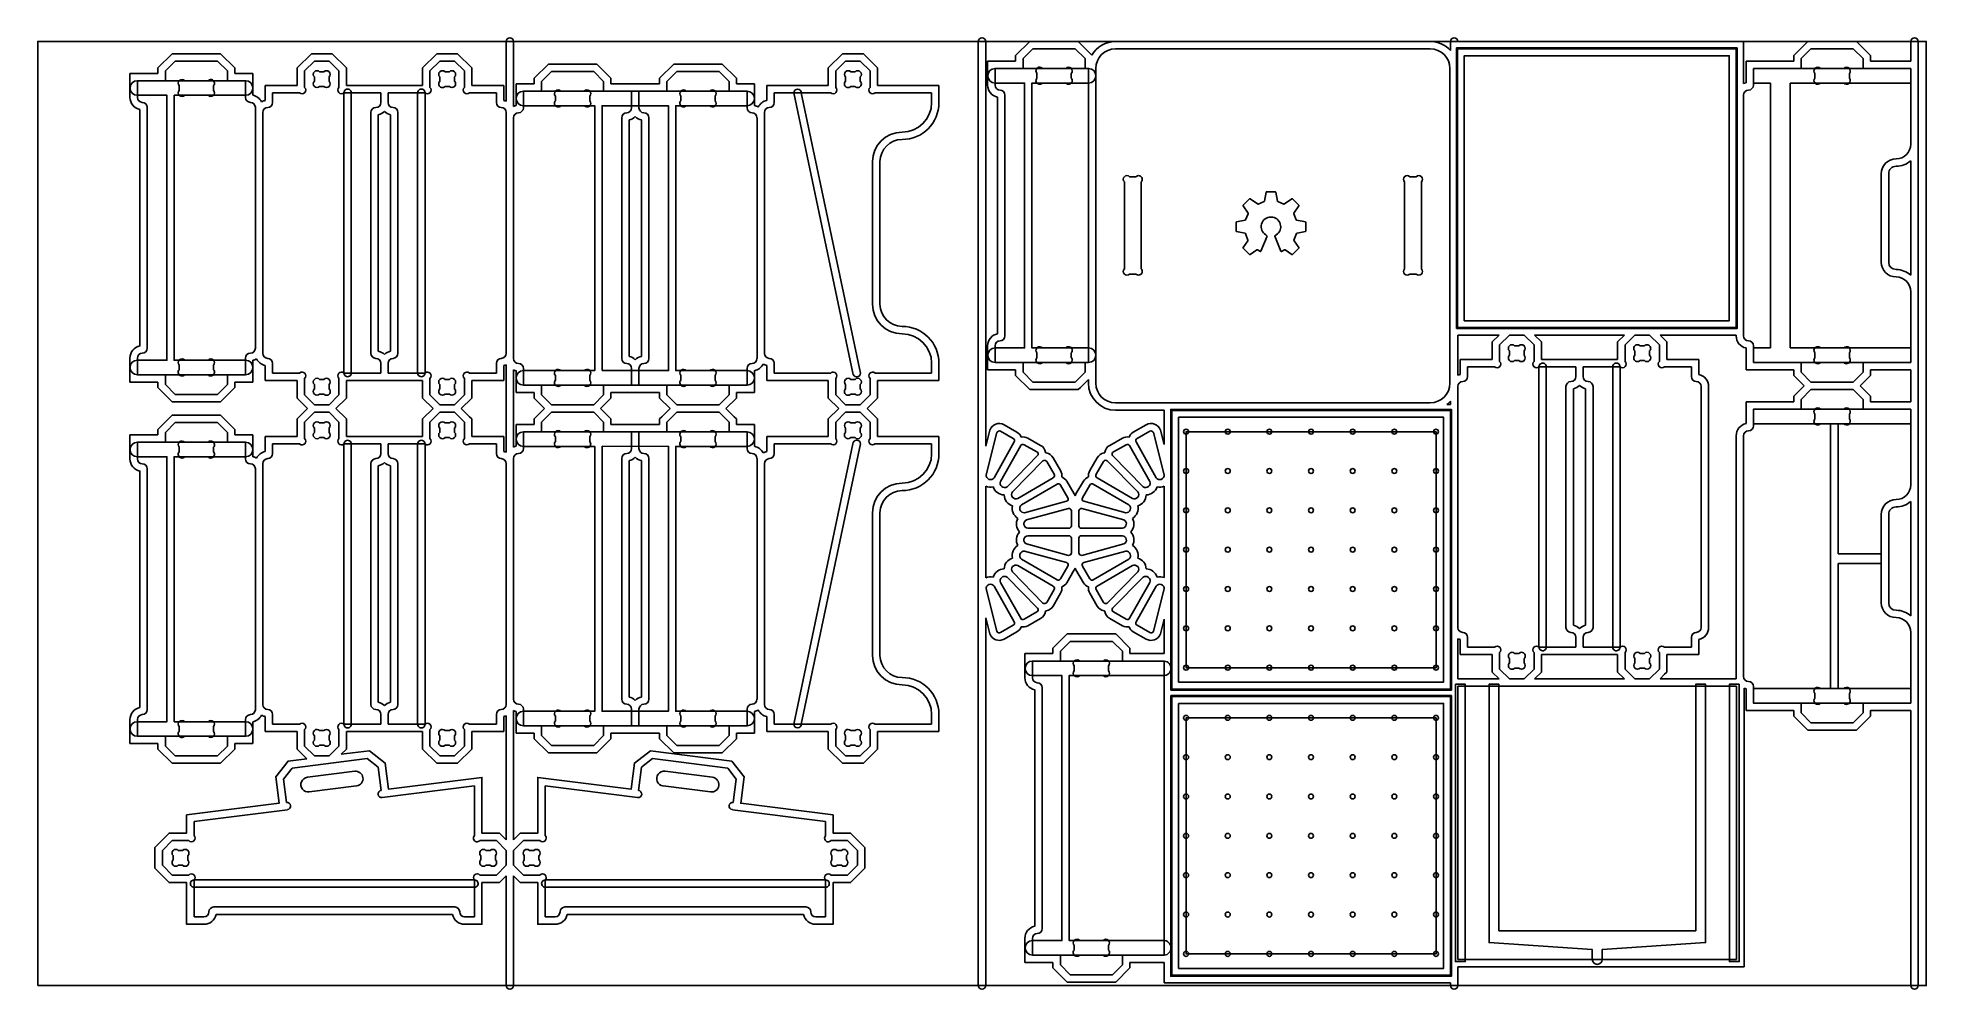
# Model space of a CAD drawing. Extents: x 0 to 96, y -0.2 to 48.2.
import ezdxf

# ---------------------------------------------------------------- set-up
doc = ezdxf.new("R2010")
doc.units = 0
doc.header["$MEASUREMENT"] = 0
for name, color, linetype in [('PECK_DRILLING', 100, 'CONTINUOUS'), ('POCKETS_10_MM', 5, 'CONTINUOUS'), ('PROFILE_-_INSIDE', 30, 'CONTINUOUS'), ('PROFILE_-_ON', 216, 'CONTINUOUS'), ('PROFILE_-_OUTSIDE', 18, 'CONTINUOUS'), ('STOCK_PERIMETER', 1, 'CONTINUOUS')]:
    doc.layers.add(name, color=color, linetype=linetype)

msp = doc.modelspace()

# ---------------------------------------------------------------- linework, layer by layer
at = {"layer": 'PECK_DRILLING'}
for centre in [(58.374, 28.16), (60.492, 28.16), (62.61, 28.16), (64.727, 28.16), (66.845, 28.16), (68.963, 28.16), (71.081, 28.16), (58.374, 26.16), (60.492, 26.16), (62.61, 26.16), (64.727, 26.16), (66.845, 26.16), (68.963, 26.16), (71.081, 26.16), (58.374, 24.16), (60.492, 24.16), (62.61, 24.16), (64.727, 24.16), (66.845, 24.16), (68.963, 24.16), (71.081, 24.16), (58.374, 22.16), (60.492, 22.16), (62.61, 22.16), (64.727, 22.16), (66.845, 22.16), (68.963, 22.16), (71.081, 22.16), (58.374, 20.16), (60.492, 20.16), (62.61, 20.16), (64.727, 20.16), (66.845, 20.16), (68.963, 20.16), (71.081, 20.16), (58.374, 18.16), (60.492, 18.16), (62.61, 18.16), (64.727, 18.16), (66.845, 18.16), (68.963, 18.16), (71.081, 18.16), (58.374, 16.16), (60.492, 16.16), (62.61, 16.16), (64.727, 16.16), (66.845, 16.16), (68.963, 16.16), (71.081, 16.16), (58.374, 13.61), (60.492, 13.61), (62.61, 13.61), (64.727, 13.61), (66.845, 13.61), (68.963, 13.61), (71.081, 13.61), (58.374, 11.61), (60.492, 11.61), (62.61, 11.61), (64.727, 11.61), (66.845, 11.61), (68.963, 11.61), (71.081, 11.61), (58.374, 9.61), (60.492, 9.61), (62.61, 9.61), (64.727, 9.61), (66.845, 9.61), (68.963, 9.61), (71.081, 9.61), (58.374, 7.61), (60.492, 7.61), (62.61, 7.61), (64.727, 7.61), (66.845, 7.61), (68.963, 7.61), (71.081, 7.61), (58.374, 5.61), (60.492, 5.61), (62.61, 5.61), (64.727, 5.61), (66.845, 5.61), (68.963, 5.61), (71.081, 5.61), (58.374, 3.61), (60.492, 3.61), (62.61, 3.61), (64.727, 3.61), (66.845, 3.61), (68.963, 3.61), (71.081, 3.61), (58.374, 1.61), (60.492, 1.61), (62.61, 1.61), (64.727, 1.61), (66.845, 1.61), (68.963, 1.61), (71.081, 1.61)]:
    msp.add_circle(centre, 0.125, dxfattribs=at)
at = {"layer": 'POCKETS_10_MM'}
for p, q in [((95.216, 46.625), (87.216, 46.625)), ((87.216, 46.625), (87.216, 45.887)), ((95.216, 45.887), (95.216, 46.625)), ((87.216, 45.887), (88.076, 45.887)), ((88.076, 45.887), (88.076, 32.417)), ((89.076, 32.417), (89.076, 45.887)), ((89.076, 45.887), (95.216, 45.887)), ((62.035, 39.734), (62.336, 39.857)), ((63.041, 39.857), (63.343, 39.734)), ((61.398, 38.931), (61.531, 39.242)), ((63.846, 39.242), (63.979, 38.931)), ((61.519, 37.903), (61.387, 38.233)), ((63.99, 38.233), (63.858, 37.903)), ((62.155, 37.325), (62.003, 37.406)), ((63.374, 37.406), (63.222, 37.325)), ((88.076, 32.417), (87.216, 32.417)), ((87.216, 32.417), (87.216, 31.679)), ((95.216, 32.417), (89.076, 32.417)), ((95.216, 31.679), (95.216, 32.417)), ((87.216, 31.679), (95.216, 31.679)), ((91.136, 28.566), (91.136, 15.096)), ((91.516, 21.956), (91.516, 28.566)), ((93.716, 21.956), (91.516, 21.956)), ((91.516, 15.096), (91.516, 21.456)), ((91.516, 21.456), (93.716, 21.456)), ((93.716, 21.456), (93.716, 21.956)), ((7.949, 4.994), (22.199, 4.994)), ((22.196, 5.369), (7.953, 5.369)), ((40.05, 4.994), (25.8, 4.994)), ((25.804, 5.369), (40.047, 5.369))]:
    msp.add_line(p, q, dxfattribs=at)
for points in [[(72.116, 33.4), (86.386, 33.4), (86.386, 47.67), (72.116, 47.67)], [(72.516, 33.8), (85.986, 33.8), (85.986, 47.27), (72.516, 47.27)], [(28.69, 31.262), (32.065, 31.264), (32.063, 44.734), (28.688, 44.734)], [(57.592, 15.025), (71.862, 15.025), (71.862, 29.295), (57.592, 29.295)], [(57.992, 15.425), (71.462, 15.425), (71.462, 28.895), (57.992, 28.895)], [(28.69, 27.415), (32.065, 27.413), (32.063, 13.943), (28.688, 13.943)], [(57.592, 14.745), (71.862, 14.745), (71.862, 0.475), (57.592, 0.475)], [(72.062, 15.32), (72.062, 1.22), (72.562, 1.22), (72.562, 15.32)], [(86.493, 15.32), (86.493, 1.22), (85.993, 1.22), (85.993, 15.32)], [(57.992, 14.345), (71.462, 14.345), (71.462, 0.875), (57.992, 0.875)]]:
    msp.add_lwpolyline(points, close=True, dxfattribs=at)
for points in [[(53.416, 45.887), (50.536, 45.887), (50.541, 32.417), (53.416, 32.417, -1), (53.416, 31.679), (48.666, 31.679, -1), (48.666, 32.417), (50.166, 32.417), (50.166, 45.887), (48.666, 45.887, -1), (48.666, 46.625), (53.416, 46.625, -1)], [(10.562, 31.056), (5.062, 31.056, -1), (5.062, 31.794), (6.562, 31.794), (6.562, 45.264), (5.062, 45.264, -1), (5.062, 46.002), (10.562, 46.002, -1), (10.562, 45.264), (6.935, 45.264), (6.933, 31.794), (10.562, 31.794, -1)], [(15.563, 45.385, -1.010683), (15.937, 45.389), (15.937, 31.139, -1.010683), (15.563, 31.143)], [(19.687, 31.143, -1.010683), (19.312, 31.139), (19.312, 45.389, -1.010683), (19.687, 45.385)], [(36.062, 30.526), (24.687, 30.526, -1), (24.687, 31.264), (28.315, 31.264), (28.317, 44.734), (24.687, 44.734, -1), (24.687, 45.472), (36.062, 45.472, -1), (36.062, 44.734), (32.435, 44.734), (32.433, 31.264), (36.062, 31.264, -1)], [(41.438, 31.139, 1), (41.821, 31.139), (38.814, 45.389, 1), (38.438, 45.389)], [(76.313, 31.453, -1.010683), (76.687, 31.457), (76.687, 17.207, -1.010683), (76.313, 17.211)], [(80.437, 17.211, -1.010683), (80.062, 17.207), (80.062, 31.457, -1.010683), (80.437, 31.453)], [(36.062, 28.151), (24.687, 28.151, 1), (24.687, 27.413), (28.315, 27.413), (28.317, 13.943), (24.687, 13.943, 1), (24.687, 13.205), (36.062, 13.205, 1), (36.062, 13.943), (32.435, 13.943), (32.433, 27.413), (36.062, 27.413, 1)], [(10.562, 27.621), (5.062, 27.621, 1), (5.062, 26.883), (6.562, 26.883), (6.562, 13.413), (5.062, 13.413, 1), (5.062, 12.675), (10.562, 12.675, 1), (10.562, 13.413), (6.935, 13.413), (6.933, 26.883), (10.562, 26.883, 1)], [(15.563, 13.292, 1.010683), (15.937, 13.288), (15.937, 27.538, 1.010683), (15.563, 27.534)], [(19.687, 27.534, 1.010683), (19.312, 27.538), (19.312, 13.288, 1.010683), (19.687, 13.292)], [(41.438, 27.538, -1), (41.821, 27.538), (38.814, 13.288, -1), (38.438, 13.288)], [(57.263, 1.547), (50.56, 1.55, -1), (50.56, 2.288), (52.06, 2.288), (52.06, 15.758), (50.56, 15.758, -1), (50.56, 16.496), (57.263, 16.496, -1), (57.215, 15.758), (52.431, 15.758), (52.433, 2.287), (57.215, 2.285, -1)], [(74.275, 2.786), (84.28, 2.786), (84.28, 15.32), (84.78, 15.32), (84.78, 2.786), (84.78, 2.186), (79.524, 1.826), (79.524, 1.326, -1), (79.024, 1.326), (79.024, 1.826), (73.775, 2.186), (73.775, 2.786), (73.775, 15.32), (74.275, 15.32)]]:
    msp.add_lwpolyline(points, format="xyb", close=True, dxfattribs=at)
for points in [[(62.336, 39.857, 0.242832), (62.358, 39.883), (62.442, 40.332, -0.343155), (62.465, 40.352), (62.912, 40.352, -0.342745), (62.936, 40.332), (63.019, 39.883, 0.243573), (63.041, 39.857)], [(61.531, 39.242, 0.247752), (61.529, 39.276), (61.276, 39.645, -0.341571), (61.279, 39.675), (61.595, 39.991, -0.343622), (61.625, 39.994), (62.001, 39.736, 0.241389), (62.035, 39.734)], [(63.343, 39.734, 0.241471), (63.377, 39.736), (63.752, 39.994, -0.343447), (63.782, 39.991), (64.099, 39.675, -0.34221), (64.101, 39.645), (63.848, 39.276, 0.246616), (63.846, 39.242)], [(60.938, 38.335, -0.343186), (60.918, 38.358), (60.918, 38.805, -0.341956), (60.938, 38.828), (61.372, 38.909, 0.239287), (61.398, 38.931)], [(63.979, 38.931, 0.240404), (64.005, 38.909), (64.44, 38.828, -0.34245), (64.459, 38.805), (64.459, 38.358, -0.343186), (64.44, 38.335), (64.016, 38.256, 0.248501), (63.99, 38.233)], [(61.387, 38.233, 0.248644), (61.362, 38.256), (60.938, 38.335)], [(62.003, 37.406, 0.261342), (61.97, 37.405), (61.625, 37.169, -0.340847), (61.595, 37.171), (61.279, 37.488, -0.342703), (61.276, 37.518), (61.517, 37.869, 0.240875), (61.519, 37.903)], [(62.422, 38.162), (62.446, 38.144), (62.484, 38.12, -0.351653), (62.494, 38.092), (62.18, 37.334, -0.446825), (62.155, 37.325)], [(63.222, 37.325, -0.446574), (63.197, 37.334), (62.884, 38.092, -0.353509), (62.893, 38.12), (62.931, 38.144), (62.955, 38.162)], [(63.858, 37.903, 0.242002), (63.861, 37.869), (64.101, 37.518, -0.341425), (64.099, 37.488), (63.782, 37.171, -0.340556), (63.752, 37.169), (63.407, 37.405, 0.261321), (63.374, 37.406)]]:
    msp.add_lwpolyline(points, format="xyb", dxfattribs=at)
for points in [[(91.516, 28.566), (95.216, 28.566), (95.216, 29.304), (87.216, 29.304), (87.216, 28.566), (91.136, 28.566)], [(91.136, 15.096), (87.216, 15.096), (87.216, 14.358), (95.216, 14.358), (95.216, 15.096), (91.516, 15.096)]]:
    msp.add_lwpolyline(points, dxfattribs=at)
for centre, radius, start, end in [((62.689, 38.579), 0.495, 302.58522, 237.41478), ((7.949, 5.181), 0.188, 88.78232, 270), ((22.199, 5.181), 0.187, 270, 91.21768), ((25.8, 5.181), 0.187, 88.78232, 270), ((40.05, 5.181), 0.188, 270, 91.21768)]:
    msp.add_arc(centre, radius, start, end, dxfattribs=at)
at = {"layer": 'PROFILE_-_INSIDE'}
for p, q in [((26.313, 44.982), (26.313, 45.223)), ((26.593, 45.472), (27.782, 45.472)), ((28.062, 45.223), (28.062, 44.982)), ((32.688, 45.223), (32.688, 44.982)), ((34.157, 45.472), (32.968, 45.472)), ((34.437, 44.982), (34.437, 45.223)), ((27.782, 44.734), (26.593, 44.734)), ((32.968, 44.734), (34.157, 44.734)), ((26.313, 31.015), (26.313, 30.774)), ((27.782, 31.264), (26.593, 31.264)), ((28.062, 30.774), (28.062, 31.015)), ((32.688, 30.774), (32.688, 31.015)), ((32.968, 31.264), (34.157, 31.264)), ((34.437, 31.015), (34.437, 30.774)), ((26.593, 30.526), (27.782, 30.526)), ((34.157, 30.526), (32.968, 30.526)), ((7.364, 6.869), (7.145, 6.869)), ((22.785, 6.869), (23.004, 6.869)), ((25.215, 6.869), (24.996, 6.869)), ((40.636, 6.869), (40.855, 6.869)), ((6.88, 6.604), (6.88, 6.384)), ((7.145, 6.119), (7.364, 6.119)), ((7.63, 6.384), (7.63, 6.604)), ((22.519, 6.384), (22.519, 6.604)), ((23.004, 6.119), (22.785, 6.119)), ((23.269, 6.604), (23.269, 6.384)), ((24.73, 6.604), (24.73, 6.384)), ((24.996, 6.119), (25.215, 6.119)), ((25.48, 6.384), (25.48, 6.604)), ((40.37, 6.384), (40.37, 6.604)), ((40.855, 6.119), (40.636, 6.119)), ((41.12, 6.604), (41.12, 6.384))]:
    msp.add_line(p, q, dxfattribs=at)
for points in [[(14.062, 46.194, -1), (14.328, 46.459), (14.547, 46.459, -1), (14.812, 46.194), (14.812, 45.974, -1), (14.547, 45.709), (14.328, 45.709, -1), (14.062, 45.974)], [(21.187, 46.194, 1), (20.922, 46.459), (20.703, 46.459, 1), (20.437, 46.194), (20.437, 45.974, 1), (20.703, 45.709), (20.922, 45.709, 1), (21.187, 45.974)], [(41.062, 46.194, -1), (41.328, 46.459), (41.547, 46.459, -1), (41.812, 46.194), (41.812, 45.974, -1), (41.547, 45.709), (41.328, 45.709, -1), (41.062, 45.974)], [(51.072, 45.887), (52.26, 45.887, 1), (52.541, 46.136), (52.541, 46.376, 1), (52.26, 46.625), (51.072, 46.625, 1), (50.791, 46.376), (50.791, 46.136, 1)], [(91.81, 45.887), (90.622, 45.887, -1), (90.341, 46.136), (90.341, 46.376, -1), (90.622, 46.625), (91.81, 46.625, -1), (92.091, 46.376), (92.091, 46.136, -1)], [(7.468, 45.264), (8.657, 45.264, 1), (8.937, 45.512), (8.937, 45.753, 1), (8.657, 46.002), (7.468, 46.002, 1), (7.188, 45.753), (7.188, 45.512, 1)], [(55.503, 36.175), (55.823, 36.175, 1), (56.088, 36.441), (56.088, 40.86, 1), (55.824, 41.125), (55.503, 41.125, 1), (55.238, 40.86), (55.238, 36.441, 1)], [(70.069, 36.175), (69.749, 36.175, -1), (69.484, 36.441), (69.484, 40.86, -1), (69.748, 41.125), (70.069, 41.125, -1), (70.334, 40.86), (70.334, 36.441, -1)], [(7.468, 31.794), (8.657, 31.794, -1), (8.937, 31.545), (8.937, 31.304, -1), (8.657, 31.056), (7.468, 31.056, -1), (7.188, 31.304), (7.188, 31.545, -1)], [(51.072, 32.417), (52.26, 32.417, -1), (52.541, 32.168), (52.541, 31.928, -1), (52.26, 31.679), (51.072, 31.679, -1), (50.791, 31.928), (50.791, 32.168, -1)], [(74.812, 32.262, -1), (75.078, 32.527), (75.297, 32.527, -1), (75.562, 32.262), (75.562, 32.042, -1), (75.297, 31.777), (75.078, 31.777, -1), (74.812, 32.042)], [(81.937, 32.262, 1), (81.672, 32.527), (81.453, 32.527, 1), (81.187, 32.262), (81.187, 32.042, 1), (81.453, 31.777), (81.672, 31.777, 1), (81.937, 32.042)], [(91.81, 32.417), (90.622, 32.417, 1), (90.341, 32.168), (90.341, 31.928, 1), (90.622, 31.679), (91.81, 31.679, 1), (92.091, 31.928), (92.091, 32.168, 1)], [(14.062, 30.334, 1), (14.328, 30.069), (14.547, 30.069, 1), (14.812, 30.334), (14.812, 30.554, 1), (14.547, 30.819), (14.328, 30.819, 1), (14.062, 30.554)], [(21.187, 30.334, -1), (20.922, 30.069), (20.703, 30.069, -1), (20.437, 30.334), (20.437, 30.554, -1), (20.703, 30.819), (20.922, 30.819, -1), (21.187, 30.554)], [(41.062, 30.334, 1), (41.328, 30.069), (41.547, 30.069, 1), (41.812, 30.334), (41.812, 30.554, 1), (41.547, 30.819), (41.328, 30.819, 1), (41.062, 30.554)], [(91.81, 28.566), (90.622, 28.566, -1), (90.341, 28.815), (90.341, 29.055, -1), (90.622, 29.304), (91.81, 29.304, -1), (92.091, 29.055), (92.091, 28.815, -1)], [(14.062, 28.343, -1), (14.328, 28.608), (14.547, 28.608, -1), (14.812, 28.343), (14.812, 28.123, -1), (14.547, 27.858), (14.328, 27.858, -1), (14.062, 28.123)], [(21.187, 28.343, 1), (20.922, 28.608), (20.703, 28.608, 1), (20.437, 28.343), (20.437, 28.123, 1), (20.703, 27.858), (20.922, 27.858, 1), (21.187, 28.123)], [(27.782, 27.413), (26.593, 27.413, -1), (26.313, 27.661), (26.313, 27.902, -1), (26.593, 28.151), (27.782, 28.151, -1), (28.062, 27.902), (28.062, 27.661, -1)], [(32.968, 27.413), (34.157, 27.413, 1), (34.437, 27.661), (34.437, 27.902, 1), (34.157, 28.151), (32.968, 28.151, 1), (32.688, 27.902), (32.688, 27.661, 1)], [(41.062, 28.343, -1), (41.328, 28.608), (41.547, 28.608, -1), (41.812, 28.343), (41.812, 28.123, -1), (41.547, 27.858), (41.328, 27.858, -1), (41.062, 28.123)], [(7.468, 26.883), (8.657, 26.883, 1), (8.937, 27.131), (8.937, 27.372, 1), (8.657, 27.621), (7.468, 27.621, 1), (7.188, 27.372), (7.188, 27.131, 1)], [(52.966, 15.758), (54.155, 15.758, 1), (54.435, 16.006), (54.435, 16.247, 1), (54.155, 16.496), (52.966, 16.496, 1), (52.685, 16.247), (52.685, 16.006, 1)], [(74.812, 16.402, 1), (75.078, 16.137), (75.297, 16.137, 1), (75.562, 16.402), (75.562, 16.622, 1), (75.297, 16.887), (75.078, 16.887, 1), (74.812, 16.622)], [(81.937, 16.402, -1), (81.672, 16.137), (81.453, 16.137, -1), (81.187, 16.402), (81.187, 16.622, -1), (81.453, 16.887), (81.672, 16.887, -1), (81.937, 16.622)], [(91.81, 15.096), (90.622, 15.096, 1), (90.341, 14.847), (90.341, 14.607, 1), (90.622, 14.358), (91.81, 14.358, 1), (92.091, 14.607), (92.091, 14.847, 1)], [(7.468, 13.413), (8.657, 13.413, -1), (8.937, 13.164), (8.937, 12.923, -1), (8.657, 12.675), (7.468, 12.675, -1), (7.188, 12.923), (7.188, 13.164, -1)], [(27.782, 13.943), (26.593, 13.943, 1), (26.313, 13.694), (26.313, 13.453, 1), (26.593, 13.205), (27.782, 13.205, 1), (28.062, 13.453), (28.062, 13.694, 1)], [(32.968, 13.943), (34.157, 13.943, -1), (34.437, 13.694), (34.437, 13.453, -1), (34.157, 13.205), (32.968, 13.205, -1), (32.688, 13.453), (32.688, 13.694, -1)], [(14.062, 12.483, 1), (14.328, 12.218), (14.547, 12.218, 1), (14.812, 12.483), (14.812, 12.703, 1), (14.547, 12.968), (14.328, 12.968, 1), (14.062, 12.703)], [(21.187, 12.483, -1), (20.922, 12.218), (20.703, 12.218, -1), (20.437, 12.483), (20.437, 12.703, -1), (20.703, 12.968), (20.922, 12.968, -1), (21.187, 12.703)], [(41.062, 12.483, 1), (41.328, 12.218), (41.547, 12.218, 1), (41.812, 12.483), (41.812, 12.703, 1), (41.547, 12.968), (41.328, 12.968, 1), (41.062, 12.703)], [(13.705, 10.587, 1), (13.8, 9.843), (16.208, 10.149, 1), (16.113, 10.893)], [(34.295, 10.587, -1), (34.2, 9.843), (31.792, 10.149, -1), (31.887, 10.893)], [(52.966, 2.288), (54.155, 2.288, -1), (54.435, 2.039), (54.435, 1.798, -1), (54.155, 1.55), (52.966, 1.55, -1), (52.685, 1.798), (52.685, 2.039, -1)]]:
    msp.add_lwpolyline(points, format="xyb", close=True, dxfattribs=at)
for centre, radius, start, end in [((26.453, 45.348), 0.188, 41.51102, 221.51102), ((27.922, 45.348), 0.188, 318.48898, 138.48898), ((32.828, 45.348), 0.188, 41.51102, 221.51102), ((34.297, 45.348), 0.188, 318.48898, 138.48898), ((26.453, 44.858), 0.188, 138.48898, 318.48898), ((27.922, 44.858), 0.188, 221.51102, 41.51102), ((32.828, 44.858), 0.187, 138.48898, 318.48898), ((34.297, 44.858), 0.188, 221.51102, 41.51102), ((26.453, 31.14), 0.188, 41.51102, 221.51102), ((26.453, 30.65), 0.187, 138.48898, 318.48898), ((27.922, 31.14), 0.188, 318.48898, 138.48898), ((27.922, 30.65), 0.187, 221.51102, 41.51102), ((32.828, 31.14), 0.188, 41.51102, 221.51102), ((32.828, 30.65), 0.188, 138.48898, 318.48898), ((34.297, 31.14), 0.188, 318.48898, 138.48898), ((34.297, 30.65), 0.188, 221.51102, 41.51102), ((7.012, 6.736), 0.187, 45, 225), ((7.497, 6.736), 0.188, 315, 135), ((22.652, 6.736), 0.188, 45, 225), ((23.137, 6.736), 0.187, 315, 135), ((24.863, 6.736), 0.187, 45, 225), ((25.348, 6.736), 0.188, 315, 135), ((40.503, 6.736), 0.188, 45, 225), ((40.988, 6.736), 0.187, 315, 135), ((7.012, 6.251), 0.188, 135, 315), ((7.497, 6.251), 0.187, 225, 45), ((22.652, 6.251), 0.187, 135, 315), ((23.137, 6.251), 0.188, 225, 45), ((24.863, 6.251), 0.188, 135, 315), ((25.348, 6.251), 0.187, 225, 45), ((40.503, 6.251), 0.187, 135, 315), ((40.988, 6.251), 0.188, 225, 45)]:
    msp.add_arc(centre, radius, start, end, dxfattribs=at)
at = {"layer": 'PROFILE_-_ON'}
for points in [[(71.081, 16.16), (71.081, 28.16), (58.374, 28.16), (58.374, 16.16)], [(71.081, 13.61), (71.081, 1.61), (58.374, 1.61), (58.374, 13.61)]]:
    msp.add_lwpolyline(points, close=True, dxfattribs=at)
at = {"layer": 'PROFILE_-_OUTSIDE'}
for p, q in [((50.428, 48), (49.708, 47.28)), ((52.894, 48), (50.428, 48)), ((70.786, 48), (54.786, 48)), ((71.812, 48), (71.812, 47.54)), ((86.716, 48), (72.187, 48)), ((92.449, 48), (89.983, 48)), ((93.168, 47.28), (92.449, 48)), ((6.83, 47.377), (6.11, 46.657)), ((9.295, 47.377), (6.83, 47.377)), ((10.015, 46.657), (9.295, 47.377)), ((13.907, 47.377), (13.187, 46.657)), ((14.968, 47.377), (13.907, 47.377)), ((15.687, 46.657), (14.968, 47.377)), ((20.282, 47.377), (19.562, 46.657)), ((21.343, 47.377), (20.282, 47.377)), ((22.062, 46.657), (21.343, 47.377)), ((23.812, 48), (23.812, 44.962)), ((24.187, 44.697), (24.187, 48)), ((40.907, 47.377), (40.187, 46.657)), ((41.968, 47.377), (40.907, 47.377)), ((42.687, 46.657), (41.968, 47.377)), ((47.812, 48), (47.812, 0)), ((48.188, 27.421), (48.188, 48)), ((49.708, 47.28), (49.708, 47)), ((50.588, 47.625), (50.088, 47.125)), ((50.088, 47.125), (50.088, 46.625)), ((52.743, 47.625), (50.588, 47.625)), ((53.243, 47.125), (52.743, 47.625)), ((53.59, 47.304), (52.894, 48)), ((53.243, 46.625), (53.243, 47.125)), ((54.786, 47.625), (70.786, 47.625)), ((86.716, 45.855), (86.716, 48)), ((89.983, 48), (89.263, 47.28)), ((89.263, 47.28), (89.263, 47)), ((89.638, 47.125), (90.138, 47.625)), ((89.638, 46.625), (89.638, 47.125)), ((90.138, 47.625), (92.293, 47.625)), ((92.293, 47.625), (92.793, 47.125)), ((92.793, 47.125), (92.793, 46.625)), ((93.168, 47), (93.168, 47.28)), ((95.216, 48), (95.216, 47)), ((95.591, 0), (95.591, 48)), ((6.11, 46.377), (4.687, 46.377)), ((4.687, 46.377), (4.687, 45.154)), ((6.11, 46.657), (6.11, 46.377)), ((6.985, 47.002), (6.485, 46.502)), ((6.485, 46.502), (6.485, 46.002)), ((9.14, 47.002), (6.985, 47.002)), ((9.64, 46.502), (9.14, 47.002)), ((9.64, 46.002), (9.64, 46.502)), ((10.015, 46.377), (10.015, 46.657)), ((10.937, 46.377), (10.015, 46.377)), ((10.937, 45.266), (10.937, 46.377)), ((13.187, 46.657), (13.187, 45.764)), ((14.062, 47.002), (13.562, 46.502)), ((13.562, 46.502), (13.562, 45.664)), ((14.812, 47.002), (14.062, 47.002)), ((15.312, 46.502), (14.812, 47.002)), ((15.312, 45.664), (15.312, 46.502)), ((15.687, 45.764), (15.687, 46.657)), ((19.562, 46.657), (19.562, 45.764)), ((20.437, 47.002), (19.937, 46.502)), ((19.937, 46.502), (19.937, 45.664)), ((21.187, 47.002), (20.437, 47.002)), ((21.687, 46.502), (21.187, 47.002)), ((21.687, 45.664), (21.687, 46.502)), ((22.062, 45.764), (22.062, 46.657)), ((25.955, 46.847), (25.235, 46.127)), ((25.235, 46.127), (25.235, 45.847)), ((26.11, 46.472), (25.61, 45.972)), ((28.42, 46.847), (25.955, 46.847)), ((28.265, 46.472), (26.11, 46.472)), ((28.765, 45.972), (28.265, 46.472)), ((29.14, 46.127), (28.42, 46.847)), ((29.14, 45.847), (29.14, 46.127)), ((32.33, 46.847), (31.61, 46.127)), ((31.61, 46.127), (31.61, 45.847)), ((32.485, 46.472), (31.985, 45.972)), ((34.795, 46.847), (32.33, 46.847)), ((34.64, 46.472), (32.485, 46.472)), ((35.14, 45.972), (34.64, 46.472)), ((35.515, 46.127), (34.795, 46.847)), ((35.515, 45.847), (35.515, 46.127)), ((40.187, 46.657), (40.187, 45.764)), ((41.062, 47.002), (40.562, 46.502)), ((40.562, 46.502), (40.562, 45.664)), ((41.812, 47.002), (41.062, 47.002)), ((42.312, 46.502), (41.812, 47.002)), ((42.312, 45.664), (42.312, 46.502)), ((42.687, 45.764), (42.687, 46.657)), ((49.708, 47), (48.286, 47)), ((48.286, 47), (48.286, 45.777)), ((50.088, 46.625), (48.666, 46.625)), ((48.666, 46.625), (48.666, 45.777)), ((53.416, 46.625), (53.243, 46.625)), ((53.416, 31.679), (53.416, 46.625)), ((53.786, 30.625), (53.786, 46.625)), ((71.786, 46.625), (71.786, 30.625)), ((89.263, 47), (86.841, 47)), ((86.841, 47), (86.841, 45.894)), ((87.216, 45.902), (87.216, 46.625)), ((87.216, 46.625), (89.638, 46.625)), ((92.793, 46.625), (95.216, 46.625)), ((95.216, 47), (93.168, 47)), ((95.216, 46.625), (95.216, 42.777)), ((6.485, 46.002), (5.062, 46.002)), ((5.062, 46.002), (5.062, 45.154)), ((10.562, 46.002), (9.64, 46.002)), ((10.562, 45.154), (10.562, 46.002)), ((13.187, 45.764), (11.562, 45.764)), ((11.562, 45.764), (11.562, 45.001)), ((13.308, 45.389), (11.937, 45.389)), ((11.937, 45.389), (11.937, 44.889)), ((17.437, 45.389), (15.567, 45.389)), ((19.562, 45.764), (15.687, 45.764)), ((17.437, 44.889), (17.437, 45.389)), ((19.683, 45.389), (17.812, 45.389)), ((17.812, 45.389), (17.812, 44.889)), ((23.312, 45.389), (21.942, 45.389)), ((23.687, 45.764), (22.062, 45.764)), ((23.312, 44.889), (23.312, 45.389)), ((23.687, 45.001), (23.687, 45.764)), ((25.235, 45.847), (24.313, 45.847)), ((24.313, 45.847), (24.313, 44.736)), ((24.687, 45.472), (24.687, 44.624)), ((25.61, 45.472), (24.687, 45.472)), ((25.61, 45.972), (25.61, 45.472)), ((28.765, 45.472), (28.765, 45.972)), ((30.187, 45.472), (28.765, 45.472)), ((31.61, 45.847), (29.14, 45.847)), ((30.187, 44.624), (30.187, 45.472)), ((31.985, 45.472), (30.563, 45.472)), ((30.563, 45.472), (30.563, 44.624)), ((31.985, 45.972), (31.985, 45.472)), ((35.14, 45.472), (35.14, 45.972)), ((36.062, 45.472), (35.14, 45.472)), ((36.437, 45.847), (35.515, 45.847)), ((36.062, 44.624), (36.062, 45.472)), ((36.437, 44.736), (36.437, 45.847)), ((40.187, 45.764), (37.063, 45.764)), ((37.063, 45.764), (37.063, 45.001)), ((40.308, 45.389), (37.438, 45.389)), ((37.438, 45.389), (37.438, 44.889)), ((45.438, 45.389), (42.567, 45.389)), ((45.813, 45.764), (42.687, 45.764)), ((45.438, 44.889), (45.438, 45.389)), ((45.813, 44.889), (45.813, 45.764)), ((48.786, 45.165), (48.786, 33.139)), ((49.166, 45.277), (49.166, 33.027)), ((86.716, 33.027), (86.716, 45.277)), ((87.216, 45.777), (87.216, 45.902)), ((5.187, 44.542), (5.187, 32.516)), ((5.562, 44.654), (5.562, 32.404)), ((11.062, 32.404), (11.062, 44.654)), ((11.437, 44.389), (11.437, 32.139)), ((16.937, 32.139), (16.937, 44.389)), ((17.312, 32.251), (17.312, 44.277)), ((17.937, 44.277), (17.937, 32.251)), ((18.312, 44.389), (18.312, 32.139)), ((23.812, 32.139), (23.812, 44.389)), ((36.938, 44.389), (36.938, 32.139)), ((24.187, 44.124), (24.187, 31.874)), ((29.687, 31.874), (29.687, 44.124)), ((30.062, 31.986), (30.062, 44.012)), ((30.688, 44.012), (30.688, 31.986)), ((31.063, 44.124), (31.063, 31.874)), ((36.563, 31.874), (36.563, 44.124)), ((42.438, 41.389), (42.438, 41.889)), ((42.438, 35.139), (42.438, 41.389)), ((42.813, 34.639), (42.813, 41.889)), ((95.216, 41.938), (95.216, 36.116)), ((93.716, 41.277), (93.716, 36.777)), ((94.091, 36.777), (94.091, 41.277)), ((42.438, 34.639), (42.438, 35.139)), ((95.216, 35.277), (95.216, 31.679)), ((72.187, 33.07), (74.282, 33.07)), ((72.187, 31.03), (72.187, 33.07)), ((73.937, 32.725), (73.937, 31.832)), ((74.282, 33.07), (73.937, 32.725)), ((74.312, 32.57), (74.812, 33.07)), ((74.812, 33.07), (75.562, 33.07)), ((75.562, 33.07), (76.062, 32.57)), ((76.437, 32.725), (76.093, 33.07)), ((76.093, 33.07), (80.657, 33.07)), ((76.437, 31.832), (76.437, 32.725)), ((80.312, 32.725), (80.312, 31.832)), ((80.657, 33.07), (80.312, 32.725)), ((81.187, 33.07), (80.687, 32.57)), ((81.937, 33.07), (81.187, 33.07)), ((82.437, 32.57), (81.937, 33.07)), ((82.812, 32.725), (82.468, 33.07)), ((82.468, 33.07), (86.341, 33.07)), ((82.812, 31.832), (82.812, 32.725)), ((86.341, 33.07), (86.341, 33.027)), ((4.687, 31.904), (4.687, 30.681)), ((5.062, 31.904), (5.062, 31.056)), ((10.562, 31.056), (10.562, 31.904)), ((10.937, 30.681), (10.937, 31.792)), ((48.286, 32.527), (48.286, 31.304)), ((48.666, 32.527), (48.666, 31.679)), ((73.937, 31.832), (72.312, 31.832)), ((72.312, 31.832), (72.312, 31.069)), ((74.312, 31.732), (74.312, 32.57)), ((76.062, 32.57), (76.062, 31.732)), ((80.312, 31.832), (76.437, 31.832)), ((80.687, 32.57), (80.687, 31.732)), ((82.437, 31.732), (82.437, 32.57)), ((84.437, 31.832), (82.812, 31.832)), ((84.437, 31.069), (84.437, 31.832)), ((86.841, 32.415), (86.841, 31.304)), ((87.216, 31.679), (87.216, 32.527)), ((5.062, 31.056), (6.485, 31.056)), ((6.485, 31.056), (6.485, 30.556)), ((9.64, 30.556), (9.64, 31.056)), ((9.64, 31.056), (10.562, 31.056)), ((11.562, 31.527), (11.562, 30.764)), ((11.562, 30.764), (13.187, 30.764)), ((11.937, 31.639), (11.937, 31.139)), ((11.937, 31.139), (13.308, 31.139)), ((13.187, 30.764), (13.187, 29.871)), ((13.562, 30.863), (13.562, 30.026)), ((15.312, 30.026), (15.312, 30.863)), ((15.567, 31.139), (17.437, 31.139)), ((15.687, 30.026), (15.687, 30.764)), ((15.687, 30.764), (19.562, 30.764)), ((17.437, 31.139), (17.437, 31.639)), ((17.812, 31.639), (17.812, 31.139)), ((17.812, 31.139), (19.683, 31.139)), ((19.562, 30.764), (19.562, 29.871)), ((19.937, 30.863), (19.937, 30.026)), ((21.687, 30.026), (21.687, 30.863)), ((21.942, 31.139), (23.312, 31.139)), ((22.062, 29.871), (22.062, 30.764)), ((22.062, 30.764), (23.687, 30.764)), ((23.312, 31.139), (23.312, 31.639)), ((23.687, 30.764), (23.687, 31.527)), ((23.812, 31.566), (23.812, 27.111)), ((24.187, 27.376), (24.187, 31.301)), ((24.313, 31.262), (24.313, 30.151)), ((24.687, 31.374), (24.687, 30.526)), ((30.187, 30.526), (30.187, 31.374)), ((30.563, 31.374), (30.563, 30.526)), ((36.062, 30.526), (36.062, 31.374)), ((36.437, 30.151), (36.437, 31.262)), ((37.063, 31.527), (37.063, 30.764)), ((37.063, 30.764), (40.187, 30.764)), ((37.438, 31.639), (37.438, 31.139)), ((37.438, 31.139), (40.308, 31.139)), ((40.187, 30.764), (40.187, 29.871)), ((40.562, 30.863), (40.562, 30.026)), ((42.312, 30.026), (42.312, 30.863)), ((42.567, 31.139), (45.438, 31.139)), ((42.687, 29.871), (42.687, 30.764)), ((42.687, 30.764), (45.813, 30.764)), ((45.438, 31.139), (45.438, 31.639)), ((45.813, 30.764), (45.813, 31.639)), ((48.286, 31.304), (49.708, 31.304)), ((48.666, 31.679), (50.088, 31.679)), ((49.708, 31.304), (49.708, 31.024)), ((49.708, 31.024), (50.428, 30.304)), ((50.088, 31.679), (50.088, 31.179)), ((50.088, 31.179), (50.588, 30.679)), ((52.743, 30.679), (53.243, 31.179)), ((53.003, 30.414), (53.411, 30.821)), ((53.243, 31.179), (53.243, 31.679)), ((53.243, 31.679), (53.416, 31.679)), ((53.411, 30.821), (53.411, 30.625)), ((72.687, 30.957), (72.687, 31.457)), ((72.687, 31.457), (74.058, 31.457)), ((76.317, 31.457), (78.187, 31.457)), ((78.187, 31.457), (78.187, 30.957)), ((80.433, 31.457), (78.562, 31.457)), ((78.562, 31.457), (78.562, 30.957)), ((84.062, 31.457), (82.692, 31.457)), ((84.062, 30.957), (84.062, 31.457)), ((86.841, 31.304), (89.263, 31.304)), ((89.638, 31.679), (87.216, 31.679)), ((89.263, 31.304), (89.263, 31.024)), ((89.263, 31.024), (89.795, 30.492)), ((89.638, 31.179), (89.638, 31.679)), ((90.138, 30.679), (89.638, 31.179)), ((92.793, 31.179), (92.293, 30.679)), ((92.636, 30.492), (93.168, 31.024)), ((95.216, 31.679), (92.793, 31.679)), ((92.793, 31.679), (92.793, 31.179)), ((93.168, 31.024), (93.168, 31.304)), ((93.168, 31.304), (95.216, 31.304)), ((95.216, 31.304), (95.216, 29.679)), ((4.687, 30.681), (6.11, 30.681)), ((6.11, 30.681), (6.11, 30.401)), ((6.11, 30.401), (6.83, 29.681)), ((6.485, 30.556), (6.985, 30.056)), ((6.985, 30.056), (9.14, 30.056)), ((9.14, 30.056), (9.64, 30.556)), ((9.295, 29.681), (10.015, 30.401)), ((10.015, 30.401), (10.015, 30.681)), ((10.015, 30.681), (10.937, 30.681)), ((13.187, 29.871), (13.72, 29.338)), ((13.562, 30.026), (14.062, 29.526)), ((14.812, 29.526), (15.312, 30.026)), ((15.155, 29.338), (15.687, 29.871)), ((15.687, 29.871), (15.687, 30.026)), ((19.562, 29.871), (20.095, 29.338)), ((19.937, 30.026), (20.437, 29.526)), ((21.187, 29.526), (21.687, 30.026)), ((21.53, 29.338), (22.062, 29.871)), ((24.313, 30.151), (25.235, 30.151)), ((24.687, 30.526), (25.61, 30.526)), ((25.235, 30.151), (25.235, 29.871)), ((25.235, 29.871), (25.767, 29.338)), ((25.61, 30.526), (25.61, 30.026)), ((25.61, 30.026), (26.11, 29.526)), ((28.265, 29.526), (28.765, 30.026)), ((29.14, 29.871), (28.608, 29.338)), ((28.765, 30.026), (28.765, 30.526)), ((28.765, 30.526), (30.187, 30.526)), ((31.61, 30.151), (29.14, 30.151)), ((29.14, 30.151), (29.14, 29.871)), ((30.563, 30.526), (31.985, 30.526)), ((31.61, 29.871), (31.61, 30.151)), ((32.142, 29.338), (31.61, 29.871)), ((31.985, 30.526), (31.985, 30.026)), ((31.985, 30.026), (32.485, 29.526)), ((34.64, 29.526), (35.14, 30.026)), ((34.983, 29.338), (35.515, 29.871)), ((35.14, 30.026), (35.14, 30.526)), ((35.14, 30.526), (36.062, 30.526)), ((35.515, 29.871), (35.515, 30.151)), ((35.515, 30.151), (36.437, 30.151)), ((40.187, 29.871), (40.72, 29.338)), ((40.562, 30.026), (41.062, 29.526)), ((41.812, 29.526), (42.312, 30.026)), ((42.155, 29.338), (42.687, 29.871)), ((50.428, 30.304), (52.894, 30.304)), ((50.588, 30.679), (52.743, 30.679)), ((52.894, 30.304), (53.003, 30.414)), ((72.187, 18.207), (72.187, 30.457)), ((77.687, 30.457), (77.687, 18.207)), ((78.062, 18.319), (78.062, 30.345)), ((78.687, 30.345), (78.687, 18.319)), ((79.062, 30.457), (79.062, 18.207)), ((84.562, 18.207), (84.562, 30.457)), ((84.937, 18.207), (84.937, 30.457)), ((89.795, 30.492), (89.263, 29.959)), ((89.263, 29.959), (89.263, 29.679)), ((89.638, 29.804), (90.138, 30.304)), ((89.638, 29.304), (89.638, 29.804)), ((92.293, 30.679), (90.138, 30.679)), ((90.138, 30.304), (92.293, 30.304)), ((92.293, 30.304), (92.793, 29.804)), ((93.168, 29.959), (92.636, 30.492)), ((92.793, 29.804), (92.793, 29.304)), ((93.168, 29.679), (93.168, 29.959)), ((6.83, 28.996), (6.11, 28.276)), ((6.83, 29.681), (9.295, 29.681)), ((9.295, 28.996), (6.83, 28.996)), ((10.015, 28.276), (9.295, 28.996)), ((13.187, 28.806), (13.187, 27.913)), ((13.72, 29.338), (13.187, 28.806)), ((13.562, 28.651), (14.062, 29.151)), ((14.062, 29.526), (14.812, 29.526)), ((14.062, 29.151), (14.812, 29.151)), ((14.812, 29.151), (15.312, 28.651)), ((15.687, 28.806), (15.155, 29.338)), ((15.687, 28.651), (15.687, 28.806)), ((19.562, 28.806), (19.562, 27.913)), ((20.095, 29.338), (19.562, 28.806)), ((19.937, 28.651), (20.437, 29.151)), ((20.437, 29.526), (21.187, 29.526)), ((20.437, 29.151), (21.187, 29.151)), ((21.187, 29.151), (21.687, 28.651)), ((21.953, 28.916), (21.53, 29.338)), ((22.062, 28.806), (21.953, 28.916)), ((22.062, 27.913), (22.062, 28.806)), ((25.767, 29.338), (25.235, 28.806)), ((25.235, 28.806), (25.235, 28.526)), ((25.61, 28.651), (26.11, 29.151)), ((26.11, 29.526), (28.265, 29.526)), ((26.11, 29.151), (28.265, 29.151)), ((28.265, 29.151), (28.765, 28.651)), ((28.608, 29.338), (29.03, 28.916)), ((29.03, 28.916), (29.14, 28.806)), ((29.14, 28.806), (29.14, 28.526)), ((31.61, 28.806), (31.72, 28.916)), ((31.61, 28.526), (31.61, 28.806)), ((31.72, 28.916), (32.142, 29.338)), ((31.985, 28.651), (32.485, 29.151)), ((32.485, 29.526), (34.64, 29.526)), ((32.485, 29.151), (34.64, 29.151)), ((34.64, 29.151), (35.14, 28.651)), ((35.405, 28.916), (34.983, 29.338)), ((35.515, 28.806), (35.405, 28.916)), ((35.515, 28.526), (35.515, 28.806)), ((40.72, 29.338), (40.187, 28.806)), ((40.187, 28.806), (40.187, 27.913)), ((40.562, 28.651), (41.062, 29.151)), ((41.062, 29.526), (41.812, 29.526)), ((41.062, 29.151), (41.812, 29.151)), ((41.812, 29.151), (42.312, 28.651)), ((42.687, 28.806), (42.155, 29.338)), ((42.687, 27.913), (42.687, 28.806)), ((70.786, 29.625), (54.786, 29.625)), ((54.786, 29.25), (57.262, 29.25)), ((57.262, 29.25), (57.262, 27.501)), ((71.812, 29.545), (71.637, 29.545)), ((71.812, 29.71), (71.812, 29.545)), ((89.263, 29.679), (86.841, 29.679)), ((86.841, 29.679), (86.841, 28.568)), ((87.216, 28.581), (87.216, 29.304)), ((87.216, 29.304), (89.638, 29.304)), ((92.793, 29.304), (95.216, 29.304)), ((95.216, 29.679), (93.168, 29.679)), ((95.216, 29.304), (95.216, 25.456)), ((6.11, 27.996), (4.687, 27.996)), ((4.687, 27.996), (4.687, 26.773)), ((6.11, 28.276), (6.11, 27.996)), ((6.485, 28.121), (6.985, 28.621)), ((6.485, 27.621), (6.485, 28.121)), ((6.985, 28.621), (9.14, 28.621)), ((9.14, 28.621), (9.64, 28.121)), ((9.64, 28.121), (9.64, 27.621)), ((10.015, 27.996), (10.015, 28.276)), ((10.937, 27.996), (10.015, 27.996)), ((10.937, 26.885), (10.937, 27.996)), ((13.187, 27.913), (11.562, 27.913)), ((11.562, 27.913), (11.562, 27.15)), ((13.562, 27.813), (13.562, 28.651)), ((15.312, 28.651), (15.312, 27.813)), ((15.687, 27.913), (15.687, 28.651)), ((19.562, 27.913), (15.687, 27.913)), ((19.937, 27.813), (19.937, 28.651)), ((21.687, 28.651), (21.687, 27.813)), ((23.687, 27.913), (22.062, 27.913)), ((23.687, 27.15), (23.687, 27.913)), ((25.235, 28.526), (24.313, 28.526)), ((24.313, 28.526), (24.313, 27.415)), ((24.687, 27.303), (24.687, 28.151)), ((24.687, 28.151), (25.61, 28.151)), ((25.61, 28.151), (25.61, 28.651)), ((28.765, 28.651), (28.765, 28.151)), ((28.765, 28.151), (30.187, 28.151)), ((29.14, 28.526), (31.61, 28.526)), ((30.187, 28.151), (30.187, 27.303)), ((30.563, 27.303), (30.563, 28.151)), ((30.563, 28.151), (31.985, 28.151)), ((31.985, 28.151), (31.985, 28.651)), ((35.14, 28.651), (35.14, 28.151)), ((35.14, 28.151), (36.062, 28.151)), ((36.437, 28.526), (35.515, 28.526)), ((36.062, 28.151), (36.062, 27.303)), ((36.437, 27.415), (36.437, 28.526)), ((40.187, 27.913), (37.063, 27.913)), ((37.063, 27.913), (37.063, 27.15)), ((40.562, 27.813), (40.562, 28.651)), ((42.312, 28.651), (42.312, 27.813)), ((45.813, 27.913), (42.687, 27.913)), ((45.813, 27.038), (45.813, 27.913)), ((48.397, 28.239), (48.188, 27.421)), ((48.756, 28.112), (48.208, 25.963)), ((49.59, 27.807), (48.936, 28.179)), ((49.778, 28.138), (49.124, 28.51)), ((56.347, 28.51), (55.693, 28.138)), ((55.881, 27.807), (56.535, 28.179)), ((56.715, 28.112), (57.262, 25.963)), ((57.262, 27.501), (57.073, 28.239)), ((86.341, 27.956), (86.341, 15.594)), ((86.716, 15.706), (86.716, 27.956)), ((87.216, 28.456), (87.216, 28.581)), ((5.062, 26.773), (5.062, 27.621)), ((5.062, 27.621), (6.485, 27.621)), ((9.64, 27.621), (10.562, 27.621)), ((10.562, 27.621), (10.562, 26.773)), ((11.937, 27.038), (11.937, 27.538)), ((11.937, 27.538), (13.308, 27.538)), ((15.567, 27.538), (17.437, 27.538)), ((17.437, 27.538), (17.437, 27.038)), ((17.812, 27.538), (19.683, 27.538)), ((17.812, 27.038), (17.812, 27.538)), ((21.942, 27.538), (23.312, 27.538)), ((23.312, 27.538), (23.312, 27.038)), ((37.438, 27.038), (37.438, 27.538)), ((37.438, 27.538), (40.308, 27.538)), ((42.567, 27.538), (45.438, 27.538)), ((45.438, 27.538), (45.438, 27.038)), ((48.611, 25.82), (49.636, 27.637)), ((48.942, 25.634), (49.967, 27.451)), ((50.829, 26.942), (49.272, 25.362)), ((50.137, 27.498), (50.794, 27.131)), ((50.979, 27.463), (50.323, 27.83)), ((55.148, 27.83), (54.491, 27.463)), ((54.641, 26.942), (56.198, 25.362)), ((55.333, 27.498), (54.677, 27.131)), ((56.528, 25.634), (55.503, 27.451)), ((56.859, 25.82), (55.834, 27.637)), ((5.187, 26.161), (5.187, 14.135)), ((5.562, 14.023), (5.562, 26.273)), ((11.062, 26.273), (11.062, 14.023)), ((11.437, 14.288), (11.437, 26.538)), ((16.937, 26.538), (16.937, 14.288)), ((17.312, 26.426), (17.312, 14.4)), ((17.937, 14.4), (17.937, 26.426)), ((18.312, 14.288), (18.312, 26.538)), ((23.812, 26.538), (23.812, 14.288)), ((24.187, 14.553), (24.187, 26.803)), ((29.687, 26.803), (29.687, 14.553)), ((30.062, 26.691), (30.062, 14.665)), ((30.688, 14.665), (30.688, 26.691)), ((31.063, 14.553), (31.063, 26.803)), ((36.563, 26.803), (36.563, 14.553)), ((36.938, 14.288), (36.938, 26.538)), ((51.1, 26.676), (49.543, 25.095)), ((51.666, 25.992), (51.289, 26.643)), ((51.995, 26.182), (51.618, 26.833)), ((53.852, 26.833), (53.475, 26.182)), ((53.804, 25.992), (54.181, 26.643)), ((54.37, 26.676), (55.928, 25.095)), ((48.188, 20.73), (48.188, 25.394)), ((49.819, 24.769), (51.621, 25.821)), ((50.011, 24.441), (51.813, 25.493)), ((51.983, 25.449), (52.365, 24.8)), ((52.692, 24.993), (52.311, 25.642)), ((53.16, 25.642), (52.778, 24.993)), ((53.487, 25.449), (53.106, 24.8)), ((55.46, 24.441), (53.658, 25.493)), ((55.651, 24.769), (53.849, 25.821)), ((57.262, 25.386), (57.262, 20.739)), ((42.438, 24.038), (42.438, 23.538)), ((42.813, 16.788), (42.813, 24.038)), ((52.301, 24.62), (50.159, 24.04)), ((52.4, 24.253), (50.258, 23.673)), ((52.544, 23.377), (52.547, 24.129)), ((52.927, 23.377), (52.924, 24.129)), ((53.071, 24.253), (55.212, 23.673)), ((53.17, 24.62), (55.312, 24.04)), ((95.216, 24.617), (95.216, 18.795)), ((42.438, 23.538), (42.438, 17.288)), ((50.332, 23.252), (52.419, 23.252)), ((55.138, 23.252), (53.052, 23.252)), ((93.716, 23.956), (93.716, 19.456)), ((94.091, 19.456), (94.091, 23.956)), ((52.301, 21.505), (50.159, 22.084)), ((52.4, 21.872), (50.258, 22.451)), ((50.332, 22.872), (52.419, 22.872)), ((52.544, 22.748), (52.547, 21.996)), ((52.927, 22.748), (52.924, 21.996)), ((55.138, 22.872), (53.052, 22.872)), ((53.071, 21.872), (55.212, 22.451)), ((53.17, 21.505), (55.312, 22.084)), ((49.819, 21.355), (51.621, 20.303)), ((50.011, 21.684), (51.813, 20.631)), ((51.983, 20.676), (52.365, 21.324)), ((52.311, 20.483), (52.692, 21.131)), ((52.778, 21.131), (53.16, 20.483)), ((53.487, 20.676), (53.106, 21.324)), ((55.46, 21.684), (53.658, 20.631)), ((55.651, 21.355), (53.849, 20.303)), ((48.756, 18.012), (48.208, 20.162)), ((48.611, 20.304), (49.636, 18.487)), ((48.942, 20.491), (49.967, 18.674)), ((50.829, 19.182), (49.272, 20.763)), ((51.1, 19.449), (49.543, 21.029)), ((54.37, 19.449), (55.928, 21.029)), ((54.641, 19.182), (56.198, 20.763)), ((56.528, 20.491), (55.503, 18.674)), ((56.859, 20.304), (55.834, 18.487)), ((56.715, 18.012), (57.262, 20.162)), ((51.666, 20.133), (51.289, 19.482)), ((51.618, 19.292), (51.995, 19.943)), ((53.475, 19.943), (53.852, 19.292)), ((53.804, 20.133), (54.181, 19.482)), ((48.188, 0), (48.188, 18.703)), ((48.188, 18.703), (48.397, 17.886)), ((49.59, 18.317), (48.936, 17.945)), ((50.137, 18.626), (50.794, 18.994)), ((50.323, 18.294), (50.979, 18.662)), ((54.491, 18.662), (55.148, 18.294)), ((55.333, 18.626), (54.677, 18.994)), ((55.881, 18.317), (56.535, 17.945)), ((57.073, 17.886), (57.262, 18.623)), ((57.262, 18.623), (57.262, 16.875)), ((42.438, 17.288), (42.438, 16.788)), ((49.124, 17.615), (49.778, 17.987)), ((52.325, 17.876), (51.603, 17.153)), ((52.483, 17.496), (51.983, 16.996)), ((54.795, 17.876), (52.325, 17.876)), ((54.638, 17.496), (52.483, 17.496)), ((55.138, 16.996), (54.638, 17.496)), ((55.518, 17.153), (54.795, 17.876)), ((55.693, 17.987), (56.347, 17.615)), ((72.187, 15.594), (72.187, 17.634)), ((72.312, 17.595), (72.312, 16.832)), ((72.687, 17.207), (72.687, 17.707)), ((78.187, 17.707), (78.187, 17.207)), ((78.562, 17.707), (78.562, 17.207)), ((84.062, 17.207), (84.062, 17.707)), ((84.437, 16.832), (84.437, 17.595)), ((95.216, 17.956), (95.216, 14.358)), ((51.603, 16.876), (50.18, 16.876)), ((50.18, 16.876), (50.18, 15.648)), ((51.983, 16.496), (50.56, 16.496)), ((50.56, 16.496), (50.56, 15.648)), ((51.603, 17.153), (51.603, 16.876)), ((51.983, 16.996), (51.983, 16.496)), ((55.138, 16.496), (55.138, 16.996)), ((57.262, 16.495), (55.138, 16.496)), ((55.518, 16.876), (55.518, 17.153)), ((57.262, 16.875), (55.518, 16.876)), ((57.263, 1.55), (57.262, 16.495)), ((72.312, 16.832), (73.937, 16.832)), ((74.058, 17.207), (72.687, 17.207)), ((73.937, 16.832), (73.937, 15.939)), ((74.312, 16.094), (74.312, 16.932)), ((76.062, 16.932), (76.062, 16.094)), ((78.187, 17.207), (76.317, 17.207)), ((76.437, 15.939), (76.437, 16.832)), ((76.437, 16.832), (80.312, 16.832)), ((78.562, 17.207), (80.433, 17.207)), ((80.312, 16.832), (80.312, 15.939)), ((80.687, 16.932), (80.687, 16.094)), ((82.437, 16.094), (82.437, 16.932)), ((82.692, 17.207), (84.062, 17.207)), ((82.812, 15.939), (82.812, 16.832)), ((82.812, 16.832), (84.437, 16.832)), ((74.282, 15.594), (72.187, 15.594)), ((73.937, 15.939), (74.282, 15.594)), ((74.812, 15.594), (74.312, 16.094)), ((75.562, 15.594), (74.812, 15.594)), ((76.062, 16.094), (75.562, 15.594)), ((76.093, 15.594), (76.437, 15.939)), ((80.657, 15.594), (76.093, 15.594)), ((80.312, 15.939), (80.657, 15.594)), ((80.687, 16.094), (81.187, 15.594)), ((81.187, 15.594), (81.937, 15.594)), ((81.937, 15.594), (82.437, 16.094)), ((82.468, 15.594), (82.703, 15.829)), ((86.341, 15.594), (82.468, 15.594)), ((82.703, 15.829), (82.812, 15.939)), ((50.68, 15.031), (50.68, 3.014)), ((51.06, 15.148), (51.06, 2.898)), ((57.642, 0.525), (57.642, 14.695)), ((57.642, 14.695), (71.812, 14.695)), ((71.812, 14.695), (71.812, 0.525)), ((72.192, 15.214), (72.192, 1.326)), ((86.362, 15.214), (72.192, 15.214)), ((86.362, 1.326), (86.362, 15.214)), ((86.742, 0.946), (86.742, 15.117)), ((86.841, 15.089), (86.841, 13.983)), ((87.216, 14.358), (87.216, 15.206)), ((4.687, 13.523), (4.687, 12.3)), ((5.062, 12.675), (5.062, 13.523)), ((10.562, 13.523), (10.562, 12.675)), ((11.562, 13.676), (11.562, 12.913)), ((11.937, 13.288), (11.937, 13.788)), ((17.437, 13.788), (17.437, 13.288)), ((17.812, 13.288), (17.812, 13.788)), ((23.312, 13.788), (23.312, 13.288)), ((23.687, 13.676), (23.687, 12.913)), ((23.812, 7.406), (23.812, 13.715)), ((24.187, 7.406), (24.187, 13.98)), ((24.313, 13.941), (24.313, 12.83)), ((24.687, 13.205), (24.687, 14.053)), ((30.187, 14.053), (30.187, 13.205)), ((30.563, 13.205), (30.563, 14.053)), ((36.062, 14.053), (36.062, 13.205)), ((36.437, 12.83), (36.437, 13.941)), ((37.063, 13.676), (37.063, 12.913)), ((37.438, 13.288), (37.438, 13.788)), ((45.438, 13.788), (45.438, 13.288)), ((45.813, 12.913), (45.813, 13.788)), ((86.841, 13.983), (89.263, 13.983)), ((89.638, 14.358), (87.216, 14.358)), ((89.263, 13.983), (89.263, 13.703)), ((89.263, 13.703), (89.983, 12.983)), ((89.638, 13.858), (89.638, 14.358)), ((90.138, 13.358), (89.638, 13.858)), ((92.793, 13.858), (92.293, 13.358)), ((92.449, 12.983), (93.168, 13.703)), ((95.216, 14.358), (92.793, 14.358)), ((92.793, 14.358), (92.793, 13.858)), ((93.168, 13.703), (93.168, 13.983)), ((93.168, 13.983), (95.216, 13.983)), ((95.216, 13.983), (95.216, 0)), ((6.485, 12.675), (5.062, 12.675)), ((6.485, 12.175), (6.485, 12.675)), ((10.562, 12.675), (9.64, 12.675)), ((9.64, 12.675), (9.64, 12.175)), ((10.937, 12.3), (10.937, 13.411)), ((11.562, 12.913), (13.187, 12.913)), ((13.308, 13.288), (11.937, 13.288)), ((13.187, 12.913), (13.187, 12.02)), ((13.562, 12.175), (13.562, 13.012)), ((15.312, 13.012), (15.312, 12.175)), ((17.437, 13.288), (15.567, 13.288)), ((19.562, 12.913), (15.687, 12.913)), ((15.687, 12.913), (15.687, 12.02)), ((19.683, 13.288), (17.812, 13.288)), ((19.562, 12.02), (19.562, 12.913)), ((19.937, 12.175), (19.937, 13.012)), ((21.687, 13.012), (21.687, 12.175)), ((23.312, 13.288), (21.942, 13.288)), ((23.687, 12.913), (22.062, 12.913)), ((22.062, 12.913), (22.062, 12.02)), ((24.313, 12.83), (25.235, 12.83)), ((25.61, 13.205), (24.687, 13.205)), ((25.235, 12.83), (25.235, 12.55)), ((25.235, 12.55), (25.955, 11.83)), ((25.61, 12.705), (25.61, 13.205)), ((26.11, 12.205), (25.61, 12.705)), ((28.765, 12.705), (28.265, 12.205)), ((28.42, 11.83), (29.14, 12.55)), ((30.187, 13.205), (28.765, 13.205)), ((28.765, 13.205), (28.765, 12.705)), ((29.14, 12.55), (29.14, 12.83)), ((29.14, 12.83), (31.61, 12.83)), ((31.985, 13.205), (30.563, 13.205)), ((31.61, 12.83), (31.61, 12.55)), ((31.61, 12.55), (32.33, 11.83)), ((31.985, 12.705), (31.985, 13.205)), ((32.485, 12.205), (31.985, 12.705)), ((35.14, 12.705), (34.64, 12.205)), ((34.795, 11.83), (35.515, 12.55)), ((36.062, 13.205), (35.14, 13.205)), ((35.14, 13.205), (35.14, 12.705)), ((35.515, 12.55), (35.515, 12.83)), ((35.515, 12.83), (36.437, 12.83)), ((37.063, 12.913), (40.187, 12.913)), ((40.308, 13.288), (37.438, 13.288)), ((40.187, 12.913), (40.187, 12.02)), ((40.562, 12.175), (40.562, 13.012)), ((42.312, 13.012), (42.312, 12.175)), ((45.438, 13.288), (42.567, 13.288)), ((42.687, 12.02), (42.687, 12.913)), ((42.687, 12.913), (45.813, 12.913)), ((89.983, 12.983), (92.449, 12.983)), ((92.293, 13.358), (90.138, 13.358)), ((4.687, 12.3), (6.11, 12.3)), ((6.11, 12.3), (6.11, 12.02)), ((6.11, 12.02), (6.83, 11.3)), ((6.985, 11.675), (6.485, 12.175)), ((9.14, 11.675), (6.985, 11.675)), ((9.64, 12.175), (9.14, 11.675)), ((9.295, 11.3), (10.015, 12.02)), ((10.015, 12.02), (10.015, 12.3)), ((10.015, 12.3), (10.937, 12.3)), ((12.926, 11.055), (16.75, 11.541)), ((13.187, 12.02), (13.674, 11.533)), ((14.062, 11.675), (13.562, 12.175)), ((14.812, 11.675), (14.062, 11.675)), ((15.312, 12.175), (14.812, 11.675)), ((15.687, 12.02), (15.423, 11.756)), ((16.75, 11.541), (17.309, 11.108)), ((20.282, 11.3), (19.562, 12.02)), ((20.437, 11.675), (19.937, 12.175)), ((21.187, 11.675), (20.437, 11.675)), ((21.687, 12.175), (21.187, 11.675)), ((22.062, 12.02), (21.343, 11.3)), ((25.955, 11.83), (28.42, 11.83)), ((28.265, 12.205), (26.11, 12.205)), ((31.25, 11.541), (30.691, 11.108)), ((35.074, 11.055), (31.25, 11.541)), ((32.33, 11.83), (34.795, 11.83)), ((34.64, 12.205), (32.485, 12.205)), ((40.187, 12.02), (40.907, 11.3)), ((41.062, 11.675), (40.562, 12.175)), ((41.812, 11.675), (41.062, 11.675)), ((42.312, 12.175), (41.812, 11.675)), ((41.968, 11.3), (42.687, 12.02)), ((6.83, 11.3), (9.295, 11.3)), ((12.493, 10.496), (12.926, 11.055)), ((17.309, 11.108), (17.459, 9.925)), ((21.343, 11.3), (20.282, 11.3)), ((30.691, 11.108), (30.541, 9.925)), ((35.507, 10.496), (35.074, 11.055)), ((40.907, 11.3), (41.968, 11.3)), ((12.644, 9.314), (12.493, 10.496)), ((17.507, 9.553), (22.199, 10.15)), ((22.199, 10.15), (22.199, 7.623)), ((30.493, 9.553), (25.8, 10.15)), ((25.8, 10.15), (25.8, 7.623)), ((35.356, 9.314), (35.507, 10.496)), ((7.949, 8.339), (12.691, 8.942)), ((40.05, 8.339), (35.309, 8.942)), ((7.949, 7.623), (7.949, 8.339)), ((40.05, 7.623), (40.05, 8.339)), ((6.336, 6.869), (6.836, 7.369)), ((6.336, 6.119), (6.336, 6.869)), ((6.836, 7.369), (7.674, 7.369)), ((22.475, 7.369), (23.312, 7.369)), ((23.312, 7.369), (23.812, 6.869)), ((23.812, 6.869), (23.812, 6.119)), ((24.687, 7.369), (24.187, 6.869)), ((24.187, 6.869), (24.187, 6.119)), ((25.525, 7.369), (24.687, 7.369)), ((41.163, 7.369), (40.326, 7.369)), ((41.663, 6.869), (41.163, 7.369)), ((41.663, 6.119), (41.663, 6.869)), ((6.836, 5.619), (6.336, 6.119)), ((23.812, 6.119), (23.312, 5.619)), ((24.187, 6.119), (24.687, 5.619)), ((41.163, 5.619), (41.663, 6.119)), ((7.674, 5.619), (6.836, 5.619)), ((7.949, 3.494), (7.949, 5.364)), ((22.199, 5.364), (22.199, 3.494)), ((23.312, 5.619), (22.475, 5.619)), ((23.812, 5.581), (23.812, 0)), ((24.187, 0), (24.187, 5.581)), ((24.687, 5.619), (25.525, 5.619)), ((25.8, 5.364), (25.8, 3.494)), ((40.05, 3.494), (40.05, 5.364)), ((40.326, 5.619), (41.163, 5.619)), ((21.199, 3.994), (8.95, 3.994)), ((26.8, 3.994), (39.05, 3.994)), ((8.449, 3.494), (7.949, 3.494)), ((9.066, 3.614), (21.083, 3.614)), ((22.199, 3.494), (21.699, 3.494)), ((25.8, 3.494), (26.3, 3.494)), ((26.917, 3.614), (38.934, 3.614)), ((39.55, 3.494), (40.05, 3.494)), ((50.18, 2.398), (50.18, 1.17)), ((50.56, 2.398), (50.56, 1.55)), ((50.18, 1.17), (51.603, 1.17)), ((50.56, 1.55), (51.983, 1.55)), ((51.603, 1.17), (51.603, 0.893)), ((51.983, 1.55), (51.983, 1.05)), ((51.983, 1.05), (52.483, 0.55)), ((54.638, 0.55), (55.138, 1.05)), ((55.138, 1.05), (55.138, 1.55)), ((55.138, 1.55), (55.361, 1.55)), ((55.361, 1.55), (57.263, 1.55)), ((55.518, 0.893), (55.518, 1.17)), ((55.518, 1.17), (57.263, 1.17)), ((57.263, 1.17), (57.263, 0.145)), ((72.192, 1.326), (86.362, 1.326)), ((51.603, 0.893), (52.325, 0.17)), ((52.325, 0.17), (54.795, 0.17)), ((52.483, 0.55), (54.638, 0.55)), ((54.795, 0.17), (55.518, 0.893)), ((57.263, 0.145), (71.812, 0.145)), ((71.812, 0.525), (57.642, 0.525)), ((71.812, 0.145), (71.812, 0)), ((72.187, 0), (72.19, 0.946)), ((72.19, 0.946), (86.742, 0.946))]:
    msp.add_line(p, q, dxfattribs=at)
for points in [[(72.166, 33.45), (86.336, 33.45), (86.336, 47.62), (72.166, 47.62)], [(57.642, 15.075), (71.812, 15.075), (71.812, 29.245), (57.642, 29.245)]]:
    msp.add_lwpolyline(points, close=True, dxfattribs=at)
for points in [[(13.674, 11.533), (12.722, 11.413), (12.097, 10.605), (12.266, 9.271), (7.569, 8.674), (7.569, 7.749), (6.679, 7.749), (5.956, 7.026), (5.956, 5.961), (6.679, 5.239), (7.569, 5.239), (7.569, 3.114), (8.449, 3.114)], [(15.423, 11.756), (16.858, 11.938), (17.666, 11.312), (17.836, 9.978), (22.579, 10.582), (22.579, 7.749), (23.47, 7.749), (23.812, 7.406)], [(39.55, 3.114), (40.43, 3.114), (40.43, 5.239), (41.321, 5.239), (42.043, 5.961), (42.043, 7.026), (41.321, 7.749), (40.43, 7.749), (40.43, 8.674), (35.734, 9.271), (35.903, 10.605), (35.278, 11.413), (31.142, 11.938), (30.334, 11.312), (30.164, 9.978), (25.42, 10.582), (25.42, 7.749), (24.53, 7.749), (24.187, 7.406)], [(21.699, 3.114), (22.579, 3.114), (22.579, 5.239), (23.47, 5.239), (23.812, 5.581)], [(24.187, 5.581), (24.53, 5.239), (25.42, 5.239), (25.42, 3.114), (26.3, 3.114)]]:
    msp.add_lwpolyline(points, dxfattribs=at)
for centre, radius, start, end in [((24, 48), 0.188, 0, 180), ((48, 48), 0.188, 0, 180), ((70.786, 46.625), 1.375, 41.69244, 90), ((72, 48), 0.188, 0, 180), ((95.403, 48), 0.188, 0, 180), ((54.786, 46.625), 1.375, 90, 150.42231), ((54.786, 46.625), 1, 90, 180), ((70.786, 46.625), 1, 0.00001, 89.99999), ((5.312, 45.154), 0.625, 180, 258.46304), ((5.312, 45.154), 0.25, 180.00001, 269.99999), ((10.812, 45.154), 0.25, 180, 270), ((10.812, 44.654), 0.625, 26.14691, 78.46304), ((13.435, 45.527), 0.187, 227.26154, 47.26154), ((15.44, 45.527), 0.188, 132.73846, 312.73846), ((19.81, 45.527), 0.188, 227.26154, 47.26154), ((21.815, 45.527), 0.188, 132.73846, 312.73846), ((40.435, 45.527), 0.187, 227.26154, 47.26154), ((42.44, 45.527), 0.188, 132.73846, 312.73846), ((48.911, 45.777), 0.625, 180.00002, 258.46303), ((48.916, 45.777), 0.25, 180.00002, 269.99998), ((48.916, 45.277), 0.25, 0, 90), ((86.966, 45.277), 0.63, 101.44415, 113.37987), ((86.966, 45.277), 0.25, 90, 180), ((86.966, 45.777), 0.25, 270, 0), ((5.312, 44.654), 0.25, 0.00001, 89.99999), ((10.812, 44.654), 0.25, 0, 90), ((11.687, 44.389), 0.625, 101.53696, 120.15447), ((11.687, 44.389), 0.25, 90, 180), ((11.687, 44.889), 0.25, 270, 0), ((17.187, 44.389), 0.25, 90, 180), ((17.187, 44.889), 0.25, 270, 360), ((17.187, 44.889), 0.625, 281.53696, 314.427), ((18.062, 44.889), 0.625, 225.573, 258.46304), ((18.062, 44.889), 0.25, 180, 270), ((18.062, 44.389), 0.25, 360, 90), ((23.562, 44.889), 0.25, 180, 270), ((23.562, 44.389), 0.25, 360, 90), ((23.562, 44.389), 0.625, 66.42182, 78.46304), ((24.437, 44.124), 0.625, 101.53697, 113.57819), ((24.437, 44.124), 0.25, 90.00004, 179.99996), ((24.437, 44.624), 0.25, 270, 0), ((29.937, 44.124), 0.25, 90.00001, 179.99999), ((29.937, 44.624), 0.25, 270.00003, 359.99997), ((29.937, 44.624), 0.625, 281.53698, 314.42701), ((30.812, 44.624), 0.625, 225.57299, 258.46304), ((30.812, 44.624), 0.25, 180.00001, 269.99999), ((30.812, 44.124), 0.25, 0.00001, 89.99999), ((36.312, 44.624), 0.25, 180.00001, 269.99999), ((36.312, 44.124), 0.25, 0, 90), ((36.312, 44.124), 0.625, 59.84553, 78.46304), ((37.188, 44.389), 0.625, 101.53696, 153.85309), ((37.188, 44.389), 0.25, 90, 180), ((37.188, 44.889), 0.25, 270, 360), ((43.938, 44.889), 1.5, 270, 360), ((43.938, 44.889), 1.875, 270, 0), ((43.938, 41.889), 1.5, 90, 180), ((43.938, 41.889), 1.125, 90, 180), ((94.466, 42.777), 0.75, 270, 360), ((94.466, 41.277), 0.75, 90, 180), ((94.466, 41.277), 0.375, 89.99999, 179.99999), ((94.466, 42.777), 1.125, 270.00002, 311.8103), ((94.466, 36.777), 0.75, 180, 270), ((94.466, 36.777), 0.375, 180, 270), ((94.466, 35.277), 1.125, 48.18969, 90), ((94.466, 35.277), 0.75, 0, 90), ((43.938, 34.639), 1.5, 180, 270), ((43.938, 34.639), 1.125, 180, 270), ((43.938, 31.639), 1.875, 0, 90), ((43.938, 31.639), 1.5, 0, 90), ((48.911, 32.527), 0.625, 101.53696, 180), ((48.916, 32.527), 0.25, 90.00001, 179.99999), ((48.916, 33.027), 0.25, 270.00001, 359.99999), ((86.966, 33.027), 0.625, 180, 258.46304), ((86.966, 33.027), 0.25, 180, 270), ((86.966, 32.527), 0.25, 360, 90), ((5.312, 31.904), 0.625, 101.53697, 179.99998), ((5.312, 31.904), 0.25, 90.00003, 179.99997), ((5.312, 32.404), 0.25, 270, 360), ((10.812, 31.904), 0.25, 90, 180), ((10.812, 32.404), 0.25, 270.00003, 359.99997), ((10.812, 32.404), 0.625, 281.53697, 300.15448), ((11.687, 32.139), 0.625, 206.14691, 258.46304), ((11.687, 32.139), 0.25, 180, 270), ((11.687, 31.639), 0.25, 0, 90), ((17.187, 32.139), 0.25, 180, 270), ((17.187, 31.639), 0.25, 360, 90), ((17.187, 31.639), 0.625, 45.573, 78.46304), ((18.062, 31.639), 0.625, 101.53696, 134.427), ((18.062, 31.639), 0.25, 90, 180), ((18.062, 32.139), 0.25, 270, 0), ((23.562, 31.639), 0.25, 90, 180), ((23.562, 32.139), 0.25, 270, 0), ((24.437, 31.874), 0.25, 180, 270), ((29.937, 31.874), 0.25, 180.00002, 269.99998), ((29.937, 31.374), 0.625, 45.57299, 78.46304), ((30.812, 31.374), 0.625, 101.53698, 134.42701), ((30.812, 31.874), 0.25, 270.00001, 359.99999), ((36.312, 31.874), 0.25, 270.00005, 359.99995), ((37.188, 32.139), 0.25, 180, 270), ((37.188, 31.639), 0.25, 0, 90), ((74.185, 31.595), 0.187, 227.26154, 47.26154), ((76.19, 31.595), 0.188, 132.73846, 312.73846), ((80.56, 31.595), 0.188, 227.26154, 47.26154), ((82.565, 31.595), 0.188, 132.73846, 312.73846), ((13.435, 31.001), 0.188, 312.73846, 132.73846), ((15.44, 31.001), 0.188, 47.26154, 227.26154), ((19.81, 31.001), 0.188, 312.73846, 132.73846), ((21.815, 31.001), 0.188, 47.26154, 227.26154), ((23.562, 32.139), 0.625, 281.53696, 293.57818), ((24.437, 31.874), 0.625, 246.42182, 258.46304), ((24.437, 31.374), 0.25, 0.00002, 89.99998), ((29.937, 31.374), 0.25, 0.00003, 89.99997), ((30.812, 31.374), 0.25, 90.00003, 179.99997), ((36.312, 31.374), 0.25, 90, 180), ((36.312, 31.874), 0.625, 281.53698, 333.85309), ((37.188, 32.139), 0.625, 239.84552, 258.46304), ((40.435, 31.001), 0.188, 312.73846, 132.73846), ((42.44, 31.001), 0.188, 47.26154, 227.26154), ((72.437, 30.457), 0.625, 101.53696, 113.57818), ((72.437, 30.957), 0.25, 270, 0), ((77.937, 30.957), 0.25, 270, 0), ((78.812, 30.957), 0.25, 180, 270), ((84.312, 30.957), 0.25, 180, 270), ((84.312, 30.457), 0.625, 360, 78.46304), ((54.786, 30.625), 1.375, 180, 270), ((54.786, 30.625), 1, 180, 270), ((70.786, 30.625), 1, 270, 0), ((72.437, 30.457), 0.25, 90, 180), ((77.937, 30.457), 0.25, 90, 180), ((77.937, 30.957), 0.625, 281.53696, 314.427), ((78.812, 30.957), 0.625, 225.573, 258.46304), ((78.812, 30.457), 0.25, 360, 90), ((84.312, 30.457), 0.25, 360, 90), ((70.786, 30.625), 1.375, 308.23726, 318.30756), ((48.874, 28.071), 0.505, 110.42687, 160.56242), ((48.874, 28.071), 0.505, 60.30498, 110.44056), ((48.874, 28.071), 0.125, 60.29132, 160.56242), ((49.527, 27.699), 0.505, 21.97343, 60.29272), ((50.076, 27.389), 0.505, 60.83211, 99.15141), ((55.394, 27.389), 0.505, 80.84859, 119.16789), ((55.943, 27.699), 0.505, 119.70728, 158.02657), ((56.597, 28.071), 0.505, 69.55944, 119.69502), ((56.597, 28.071), 0.125, 19.43758, 119.70868), ((56.597, 28.071), 0.505, 19.43758, 69.57313), ((86.966, 27.956), 0.625, 101.53696, 180), ((86.966, 27.956), 0.25, 90, 180), ((86.966, 28.456), 0.25, 270, 0), ((10.812, 26.273), 0.625, 59.84552, 78.46303), ((11.687, 26.538), 0.625, 101.53696, 153.85309), ((11.687, 27.038), 0.25, 270, 360), ((13.435, 27.676), 0.188, 227.26154, 47.26154), ((15.44, 27.676), 0.188, 132.73846, 312.73846), ((17.187, 27.038), 0.25, 270, 0), ((18.062, 27.038), 0.25, 180, 270), ((19.81, 27.676), 0.188, 227.26154, 47.26154), ((21.815, 27.676), 0.187, 132.73846, 312.73846), ((23.562, 27.038), 0.25, 180, 270), ((23.562, 26.538), 0.625, 66.42182, 78.46304), ((24.437, 26.803), 0.25, 90, 180), ((24.437, 26.803), 0.625, 101.53696, 113.57818), ((24.437, 27.303), 0.25, 270, 0), ((29.937, 26.803), 0.25, 90.00001, 179.99999), ((29.937, 27.303), 0.25, 270.00001, 359.99999), ((30.812, 27.303), 0.25, 180.00004, 269.99996), ((30.812, 26.803), 0.25, 0, 90), ((36.312, 27.303), 0.25, 180, 270), ((36.312, 26.803), 0.25, 0.00003, 89.99997), ((36.312, 26.803), 0.625, 26.14691, 78.46303), ((37.188, 26.538), 0.625, 101.53696, 120.15447), ((37.188, 27.038), 0.25, 270, 360), ((40.435, 27.676), 0.187, 227.26154, 47.26154), ((42.44, 27.676), 0.187, 132.73846, 312.73846), ((43.938, 27.038), 1.5, 270, 360), ((43.938, 27.038), 1.875, 270, 360), ((49.528, 27.699), 0.125, 330.56242, 60.29132), ((50.076, 27.389), 0.125, 60.83352, 150.56242), ((50.733, 27.022), 0.125, 320.56242, 60.83352), ((50.733, 27.022), 0.505, 10.68428, 60.81986), ((50.733, 27.022), 0.505, 6.90335, 10.69797), ((51.181, 26.58), 0.505, 80.14566, 83.94028), ((51.181, 26.58), 0.505, 30.02377, 80.15935), ((54.289, 26.58), 0.505, 99.84065, 149.97623), ((54.29, 26.58), 0.505, 96.05972, 99.85434), ((54.738, 27.022), 0.505, 169.30203, 173.09665), ((54.737, 27.022), 0.505, 119.18014, 169.31572), ((54.738, 27.022), 0.125, 119.16648, 219.43758), ((55.394, 27.389), 0.125, 29.43758, 119.16648), ((55.943, 27.699), 0.125, 119.70868, 209.43758), ((5.312, 26.773), 0.625, 180.00002, 258.46303), ((5.312, 26.773), 0.25, 180.00004, 269.99996), ((5.312, 26.273), 0.25, 0, 90), ((10.812, 26.773), 0.25, 180, 270), ((10.812, 26.273), 0.25, 0.00003, 89.99997), ((11.687, 26.538), 0.25, 90, 180), ((17.187, 26.538), 0.25, 90, 180), ((17.187, 27.038), 0.625, 281.53696, 314.427), ((18.062, 27.038), 0.625, 225.573, 258.46304), ((18.062, 26.538), 0.25, 0, 90), ((23.562, 26.538), 0.25, 360, 90), ((29.937, 27.303), 0.625, 281.53696, 314.42701), ((30.812, 27.303), 0.625, 225.57299, 258.46303), ((37.188, 26.538), 0.25, 90, 180), ((48.428, 25.945), 0.221, 175.42532, 325.69951), ((51.181, 26.58), 0.125, 30.01011, 130.28121), ((51.558, 25.929), 0.125, 300.28121, 30.01011), ((51.557, 25.929), 0.505, 351.69222, 30.01151), ((53.913, 25.929), 0.505, 149.98849, 188.30778), ((53.912, 25.929), 0.125, 149.98989, 239.71879), ((54.29, 26.58), 0.125, 49.71879, 149.98989), ((57.042, 25.945), 0.221, 214.30049, 4.57468), ((43.938, 24.038), 1.5, 90, 180), ((43.938, 24.038), 1.125, 90, 180), ((48.428, 25.945), 0.601, 246.38314, 283.60982), ((49.143, 25.542), 0.601, 197.51502, 268.15959), ((49.143, 25.542), 0.221, 155.42532, 305.69951), ((49.724, 24.969), 0.221, 145.14412, 295.4183), ((51.876, 25.385), 0.125, 30.55231, 120.28121), ((51.875, 25.385), 0.505, 30.5509, 68.8702), ((52.258, 24.737), 0.504, 18.84227, 30.55175), ((53.212, 24.737), 0.504, 149.44825, 161.15773), ((53.595, 25.385), 0.505, 111.1298, 149.4491), ((53.595, 25.385), 0.125, 59.71879, 149.44769), ((55.746, 24.969), 0.221, 244.5817, 34.85588), ((56.327, 25.542), 0.221, 234.30049, 24.57468), ((56.327, 25.542), 0.601, 271.84041, 342.48498), ((57.042, 25.945), 0.601, 256.39018, 291.51118), ((94.466, 25.456), 0.75, 270, 360), ((49.724, 24.969), 0.601, 182.68404, 253.32861), ((50.138, 24.26), 0.601, 167.23381, 237.87838), ((50.138, 24.26), 0.221, 125.14412, 275.4183), ((52.257, 24.737), 0.125, 290.28121, 30.55231), ((52.422, 24.13), 0.125, 359.7289, 100), ((53.049, 24.13), 0.125, 80, 180.2711), ((53.213, 24.737), 0.125, 149.44769, 249.71879), ((55.332, 24.26), 0.221, 264.5817, 54.85588), ((55.332, 24.26), 0.601, 302.12162, 12.76619), ((55.746, 24.969), 0.601, 286.67139, 357.31596), ((94.466, 23.956), 0.75, 90, 180), ((94.466, 23.956), 0.375, 89.99999, 179.99999), ((94.466, 25.456), 1.125, 270.00003, 311.81029), ((50.351, 23.473), 0.601, 152.40283, 223.0474), ((50.351, 22.652), 0.601, 136.9526, 207.59717), ((50.351, 23.473), 0.221, 114.86291, 265.13709), ((52.419, 23.377), 0.125, 270, 359.7289), ((53.052, 23.377), 0.125, 180.2711, 270), ((55.119, 23.473), 0.221, 274.86291, 65.13709), ((55.119, 23.473), 0.601, 316.9526, 27.59717), ((55.119, 22.652), 0.601, 332.40283, 43.0474), ((50.138, 21.864), 0.601, 122.12162, 192.76619), ((50.138, 21.864), 0.221, 84.5817, 234.85588), ((50.351, 22.652), 0.221, 94.86291, 245.13709), ((52.419, 22.747), 0.125, 0.2711, 90), ((53.052, 22.747), 0.125, 90, 179.7289), ((55.119, 22.652), 0.221, 294.86291, 85.13709), ((55.332, 21.864), 0.221, 305.14412, 95.4183), ((55.332, 21.864), 0.601, 347.23381, 57.87838), ((49.143, 20.583), 0.601, 91.84041, 162.48498), ((49.724, 21.156), 0.601, 106.67139, 177.31596), ((49.724, 21.156), 0.221, 64.5817, 214.85588), ((52.257, 21.388), 0.125, 329.44769, 69.71879), ((52.422, 21.995), 0.125, 260, 0.2711), ((52.258, 21.388), 0.504, 329.44825, 341.15773), ((53.212, 21.388), 0.504, 198.84227, 210.55175), ((53.049, 21.995), 0.125, 179.7289, 280), ((53.213, 21.388), 0.125, 110.28121, 210.55231), ((55.746, 21.156), 0.221, 325.14412, 115.4183), ((55.746, 21.156), 0.601, 2.68404, 73.32861), ((56.327, 20.583), 0.601, 17.51502, 88.15959), ((48.428, 20.18), 0.601, 76.39018, 113.61686), ((48.428, 20.18), 0.221, 34.30049, 184.57468), ((49.143, 20.583), 0.221, 54.30049, 204.57468), ((51.558, 20.195), 0.125, 329.98989, 59.71879), ((51.876, 20.739), 0.125, 239.71879, 329.44769), ((51.557, 20.195), 0.505, 329.98849, 8.30778), ((51.875, 20.74), 0.505, 291.1298, 329.4491), ((53.595, 20.74), 0.505, 210.5509, 248.8702), ((53.913, 20.195), 0.505, 171.69222, 210.01151), ((53.595, 20.739), 0.125, 210.55231, 300.28121), ((53.912, 20.195), 0.125, 120.28121, 210.01011), ((56.327, 20.583), 0.221, 335.42532, 125.69951), ((57.042, 20.18), 0.221, 355.42532, 145.69951), ((57.042, 20.18), 0.601, 68.48882, 103.60982), ((51.181, 19.544), 0.125, 229.71879, 329.98989), ((51.181, 19.544), 0.505, 279.84065, 329.97623), ((54.289, 19.544), 0.505, 210.02377, 260.15935), ((54.29, 19.544), 0.125, 210.01011, 310.28121), ((94.466, 19.456), 0.75, 180, 270), ((94.466, 19.456), 0.375, 180, 270), ((49.528, 18.426), 0.125, 299.70868, 29.43758), ((50.076, 18.735), 0.125, 209.43758, 299.16648), ((50.076, 18.736), 0.505, 260.84859, 299.16789), ((50.733, 19.103), 0.125, 299.16648, 39.43758), ((50.733, 19.103), 0.505, 299.18014, 349.31572), ((50.733, 19.103), 0.505, 349.30203, 353.09665), ((51.181, 19.544), 0.505, 276.05972, 279.85434), ((54.29, 19.544), 0.505, 260.14566, 263.94028), ((54.738, 19.103), 0.505, 186.90335, 190.69797), ((54.737, 19.103), 0.505, 190.68428, 240.81986), ((54.738, 19.103), 0.125, 140.56242, 240.83352), ((55.394, 18.736), 0.505, 240.83211, 279.15141), ((55.394, 18.735), 0.125, 240.83352, 330.56242), ((55.943, 18.426), 0.125, 150.56242, 240.29132), ((77.937, 17.707), 0.625, 45.573, 78.46304), ((78.812, 17.707), 0.625, 101.53696, 134.427), ((94.466, 17.956), 1.125, 48.18969, 90), ((94.466, 17.956), 0.75, 0, 90), ((48.874, 18.054), 0.505, 199.43758, 249.57313), ((48.874, 18.053), 0.505, 249.55944, 299.69502), ((48.874, 18.054), 0.125, 199.43758, 299.70868), ((49.527, 18.426), 0.505, 299.70728, 338.02657), ((55.943, 18.426), 0.505, 201.97343, 240.29272), ((56.597, 18.053), 0.505, 240.30498, 290.44056), ((56.597, 18.054), 0.125, 240.29132, 340.56242), ((56.597, 18.054), 0.505, 290.42687, 340.56242), ((72.437, 18.207), 0.25, 180, 270), ((72.437, 18.207), 0.625, 246.42182, 258.46304), ((72.437, 17.707), 0.25, 0, 90), ((77.937, 18.207), 0.25, 180, 270), ((77.937, 17.707), 0.25, 360, 90), ((78.812, 17.707), 0.25, 90, 180), ((78.812, 18.207), 0.25, 270, 360), ((84.312, 17.707), 0.25, 90, 180), ((84.312, 18.207), 0.25, 270, 0), ((84.312, 18.207), 0.625, 281.53696, 0), ((43.938, 16.788), 1.5, 180, 270), ((43.938, 16.788), 1.125, 180, 270), ((74.185, 17.069), 0.188, 312.73846, 132.73846), ((76.19, 17.069), 0.188, 47.26154, 227.26154), ((80.56, 17.069), 0.188, 312.73846, 132.73846), ((82.565, 17.069), 0.188, 47.26154, 227.26154), ((43.938, 13.788), 1.875, 0, 90), ((50.81, 15.648), 0.63, 180.00002, 258.0915), ((50.81, 15.648), 0.25, 180.00002, 269.99998), ((50.81, 15.148), 0.25, 0, 90), ((86.966, 15.706), 0.25, 180, 270), ((86.966, 15.206), 0.25, 360, 90), ((17.187, 13.788), 0.625, 45.573, 78.46304), ((18.062, 13.788), 0.625, 101.53696, 134.427), ((24.437, 14.553), 0.25, 180.00003, 269.99997), ((29.937, 14.553), 0.25, 180, 270), ((29.937, 14.053), 0.625, 45.57299, 78.46303), ((30.812, 14.053), 0.625, 101.53696, 134.42701), ((30.812, 14.553), 0.25, 270.00001, 359.99999), ((36.312, 14.553), 0.25, 270, 360), ((43.938, 13.788), 1.5, 0, 90), ((86.966, 15.706), 0.63, 249.24528, 258.55585), ((5.312, 13.523), 0.625, 101.53696, 180), ((5.312, 13.523), 0.25, 90.00001, 179.99999), ((5.312, 14.023), 0.25, 270.00001, 359.99999), ((10.812, 13.523), 0.25, 90, 180), ((10.812, 14.023), 0.25, 270, 360), ((10.812, 14.023), 0.625, 281.53696, 333.85309), ((11.687, 14.288), 0.625, 239.84553, 258.46304), ((11.687, 14.288), 0.25, 180, 270), ((11.687, 13.788), 0.25, 0, 90), ((17.187, 14.288), 0.25, 180, 270), ((17.187, 13.788), 0.25, 0, 90), ((18.062, 13.788), 0.25, 90, 180), ((18.062, 14.288), 0.25, 270, 0), ((23.562, 13.788), 0.25, 90, 180), ((23.562, 14.288), 0.25, 270, 0), ((23.562, 14.288), 0.625, 281.53696, 293.57818), ((24.437, 14.553), 0.625, 246.42181, 258.46303), ((24.437, 14.053), 0.25, 360, 90), ((29.937, 14.053), 0.25, 0.00004, 89.99996), ((30.812, 14.053), 0.25, 90.00001, 179.99999), ((36.312, 14.053), 0.25, 90, 180), ((36.312, 14.553), 0.625, 281.53696, 300.15447), ((37.188, 14.288), 0.625, 206.14691, 258.46304), ((37.188, 14.288), 0.25, 180, 270), ((37.188, 13.788), 0.25, 360, 90), ((13.435, 13.15), 0.187, 312.73846, 132.73846), ((15.44, 13.15), 0.188, 47.26154, 227.26154), ((19.81, 13.15), 0.188, 312.73846, 132.73846), ((21.815, 13.15), 0.188, 47.26154, 227.26154), ((40.435, 13.15), 0.188, 312.73846, 132.73846), ((42.44, 13.15), 0.188, 47.26154, 227.26154), ((17.483, 9.739), 0.187, 97.23692, 277.23692), ((30.517, 9.739), 0.187, 262.76308, 82.76308), ((12.667, 9.128), 0.187, 277.23692, 97.23692), ((35.333, 9.128), 0.187, 82.76308, 262.76308), ((7.812, 7.496), 0.187, 222.73846, 42.73846), ((22.337, 7.496), 0.188, 137.26154, 317.26154), ((25.663, 7.496), 0.188, 222.73846, 42.73846), ((40.188, 7.496), 0.187, 137.26154, 317.26154), ((7.812, 5.492), 0.188, 317.26154, 137.26154), ((22.337, 5.492), 0.188, 42.73846, 222.73846), ((25.663, 5.492), 0.188, 317.26154, 137.26154), ((40.188, 5.492), 0.188, 42.73846, 222.73846), ((8.95, 3.744), 0.25, 90.00001, 179.99999), ((21.199, 3.744), 0.25, 360, 90), ((26.8, 3.744), 0.25, 90, 180), ((39.05, 3.744), 0.25, 0.00001, 89.99999), ((8.449, 3.744), 0.63, 270, 348.09151), ((8.449, 3.744), 0.25, 270.00001, 359.99999), ((21.699, 3.744), 0.63, 191.9085, 269.99998), ((21.699, 3.744), 0.25, 180.00002, 269.99998), ((26.3, 3.744), 0.25, 270.00002, 359.99998), ((26.3, 3.744), 0.63, 270.00002, 348.0915), ((39.55, 3.744), 0.63, 191.90849, 270), ((39.55, 3.744), 0.25, 180.00001, 269.99999), ((50.81, 2.398), 0.63, 101.90849, 180), ((50.81, 2.898), 0.25, 270.00001, 359.99999), ((50.81, 2.398), 0.25, 90.00001, 179.99999), ((24, 0), 0.188, 180, 360), ((48, 0), 0.188, 180, 0), ((72, 0), 0.188, 180, 0), ((95.403, 0), 0.188, 180, 0)]:
    msp.add_arc(centre, radius, start, end, dxfattribs=at)
at = {"layer": 'STOCK_PERIMETER'}
msp.add_lwpolyline([(0, 0), (0, 48), (96, 48), (96, 0)], close=True, dxfattribs=at)

doc.saveas('drawing.dxf')
